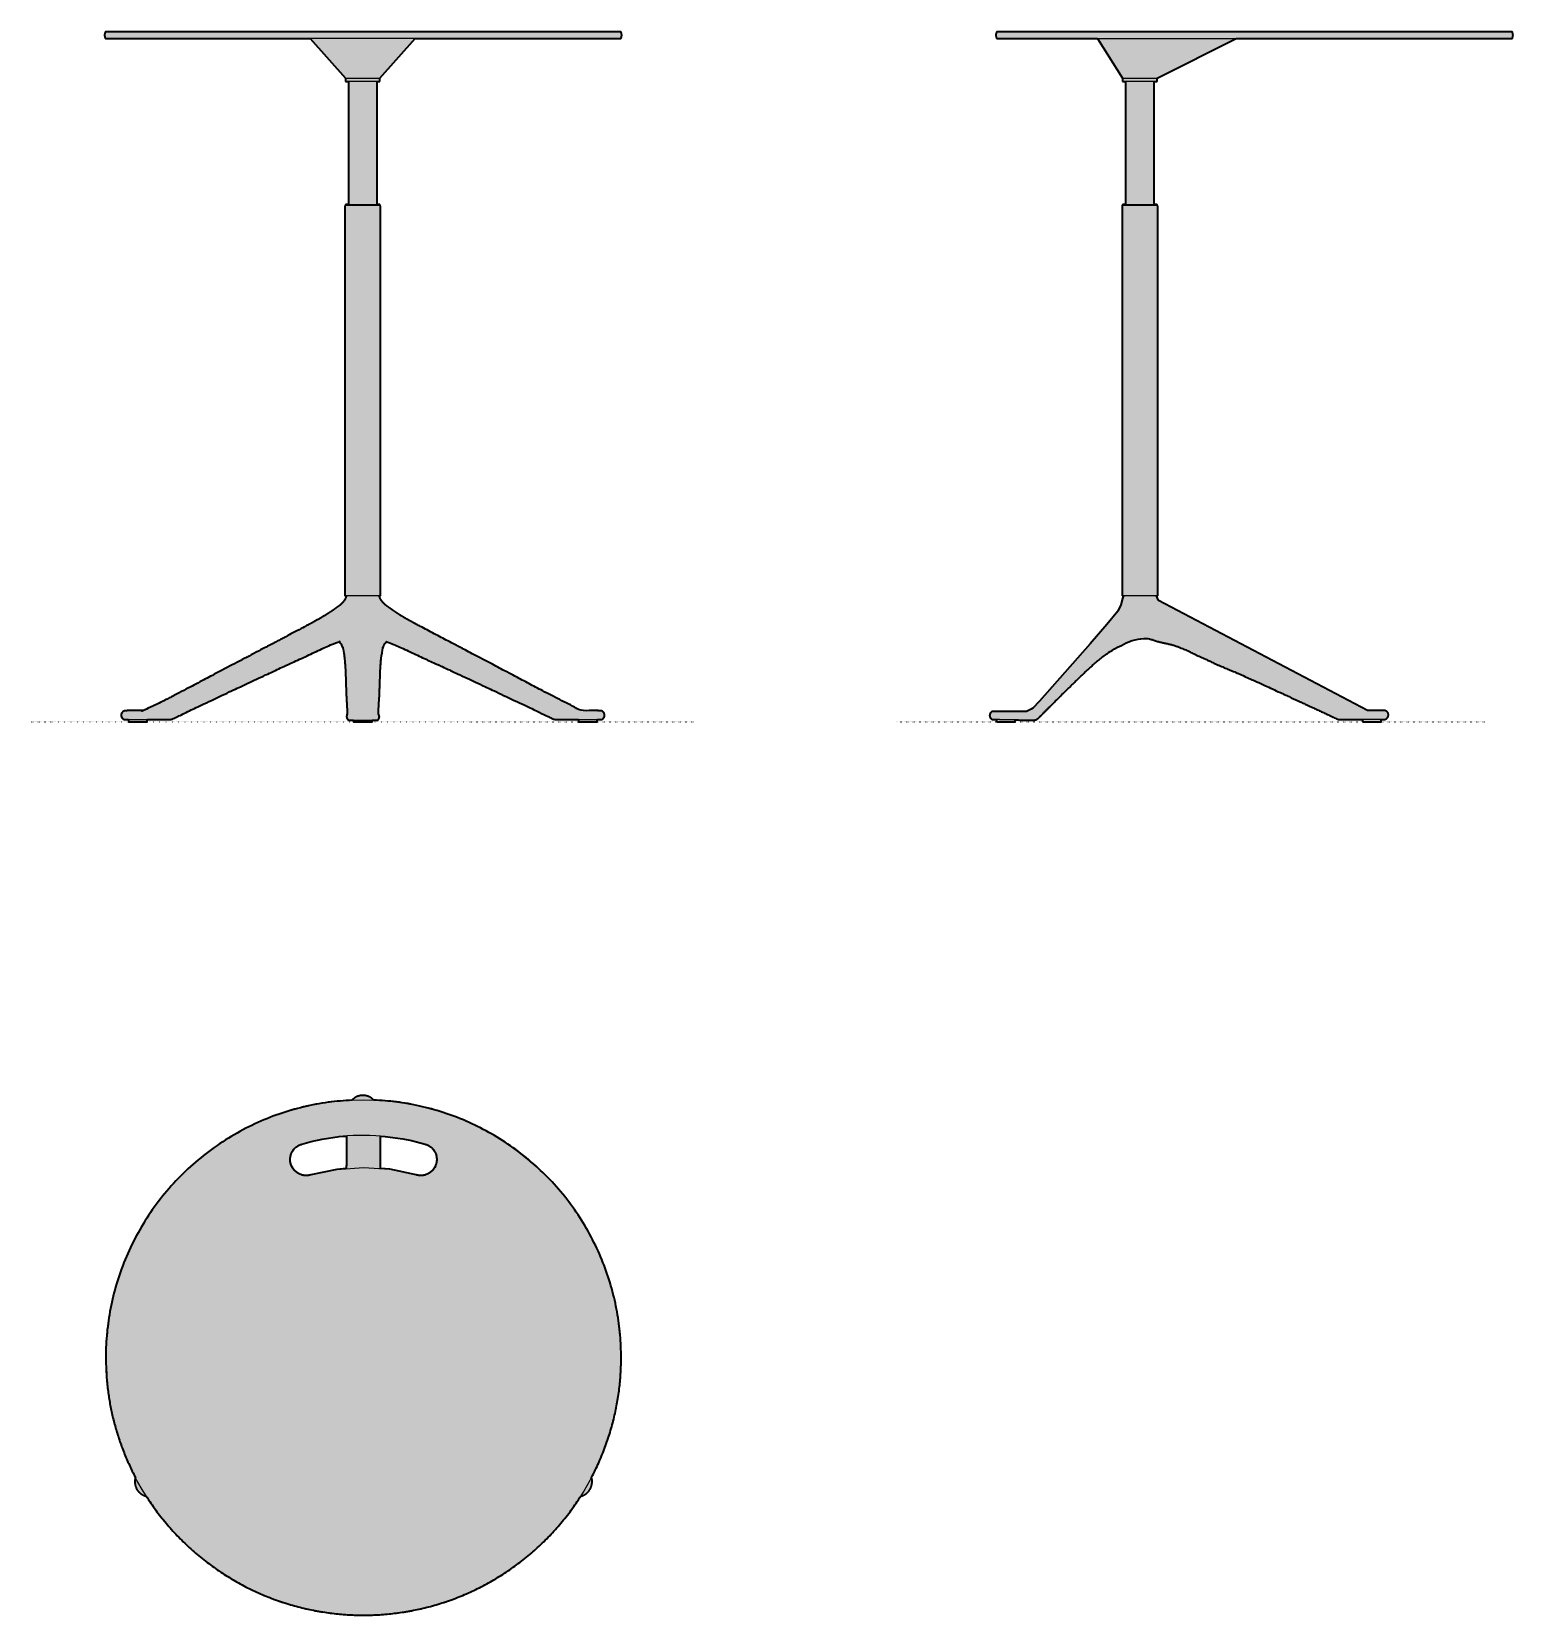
# Model space of a CAD drawing. Header units: millimetres. Extents: x 0 to 1287, y -776 to 599.
import ezdxf

# ---------------------------------------------------------------- set-up
doc = ezdxf.new("R2010")
doc.units = ezdxf.units.MM
doc.linetypes.add('Dots', pattern=[1, 0, -1])
doc.layers.add('Blocks', color=7, linetype='Continuous')
doc.layers.add('Blocks$Fill', color=7, linetype='Continuous', true_color=0xffffff)
for name, color, linetype, lineweight, true_color in [('Blocks$Inner', 7, 'Continuous', 25, 0x007f00), ('Blocks$Outline', 7, 'Continuous', 35, 0xff3f3f), ('Groud', 7, 'Dots', 25, 0x243775)]:
    doc.layers.add(name, color=color, linetype=linetype, lineweight=lineweight, true_color=true_color)

# ---------------------------------------------------------------- blocks, each defined once
blk = doc.blocks.new('Little Friend Side Table Top')
at = {"layer": 'Blocks$Fill'}
h = blk.add_hatch(color=256, dxfattribs=at)
h.paths.add_polyline_path([(421.8, -104.1), (425, -97.7), (428, -91.3), (430.8, -84.8), (433.4, -78.2), (435.7, -71.7), (437.8, -65.1), (439.7, -58.4), (441.4, -51.8), (442.9, -45.2), (444.1, -38.6), (445.2, -32.1), (446, -25.6), (446.7, -19.1), (447.1, -12.7), (447.4, -6.3), (447.5, 0), (447.4, 4.8), (447.3, 9.7), (447, 14.6), (446.6, 19.5), (446.1, 24.5), (445.5, 29.5), (444.8, 34.5), (444, 39.6), (443, 44.6), (441.9, 49.7), (440.7, 54.8), (439.3, 59.8), (437.9, 64.9), (436.3, 70), (434.5, 75), (432.7, 80.1), (430.7, 85.1), (428.6, 90.1), (426.3, 95), (423.9, 100), (421.4, 104.9), (418.8, 109.7), (416, 114.5), (413.1, 119.2), (410.1, 123.9), (406.9, 128.5), (403.6, 133.1), (400.2, 137.5), (396.7, 141.9), (393.1, 146.2), (389.4, 150.4), (385.6, 154.5), (381.6, 158.6), (377.6, 162.5), (373.4, 166.3), (369.2, 170), (364.9, 173.6), (360.5, 177.1), (356, 180.5), (351.5, 183.7), (346.8, 186.8), (342.2, 189.9), (337.4, 192.7), (332.6, 195.5), (327.8, 198.1), (322.9, 200.6), (317.9, 203), (313, 205.2), (308, 207.3), (302.9, 209.3), (297.9, 211.1), (292.8, 212.8), (287.8, 214.4), (282.7, 215.8), (277.6, 217.2), (272.5, 218.4), (267.5, 219.4), (262.4, 220.4), (257.4, 221.2), (252.4, 221.9), (247.4, 222.5), (242.4, 223), (237.5, 223.3), (232.6, 223.6), (232.4, 223.8), (232.1, 224), (231.9, 224.2), (231.7, 224.5), (231.4, 224.7), (231.1, 224.9), (230.9, 225.1), (230.6, 225.3), (230.3, 225.4), (230.1, 225.6), (229.8, 225.8), (229.5, 226), (229.2, 226.1), (228.9, 226.3), (228.6, 226.4), (228.3, 226.5), (228, 226.7), (227.7, 226.8), (227.4, 226.9), (227, 227), (226.7, 227.1), (226.4, 227.2), (226.1, 227.2), (225.8, 227.3), (225.4, 227.4), (225.1, 227.4), (224.8, 227.5), (224.5, 227.5), (224.1, 227.5), (223.8, 227.6), (223.5, 227.6), (223.2, 227.6), (222.9, 227.6), (222.5, 227.6), (222.2, 227.5), (221.9, 227.5), (221.6, 227.5), (221.2, 227.4), (220.9, 227.4), (220.6, 227.3), (220.3, 227.2), (220, 227.2), (219.6, 227.1), (219.3, 227), (219, 226.9), (218.7, 226.8), (218.4, 226.6), (218.1, 226.5), (217.8, 226.4), (217.5, 226.2), (217.2, 226.1), (216.9, 225.9), (216.6, 225.8), (216.3, 225.6), (216, 225.4), (215.8, 225.2), (215.5, 225), (215.2, 224.8), (215, 224.6), (214.7, 224.4), (214.5, 224.2), (214.2, 224), (214, 223.8), (213.8, 223.5), (208.9, 223.3), (204, 222.9), (199, 222.4), (194.1, 221.8), (189, 221), (184, 220.2), (179, 219.2), (173.9, 218.1), (168.9, 216.9), (163.8, 215.6), (158.8, 214.1), (153.7, 212.5), (148.7, 210.8), (143.7, 208.9), (138.7, 206.9), (133.7, 204.8), (128.7, 202.6), (123.8, 200.2), (119, 197.7), (114.1, 195.1), (109.4, 192.3), (104.6, 189.4), (100, 186.4), (95.4, 183.3), (90.9, 180), (86.4, 176.6), (82, 173.1), (77.7, 169.5), (73.5, 165.8), (69.4, 162), (65.4, 158.1), (61.5, 154.1), (57.7, 150), (54, 145.8), (50.4, 141.5), (46.9, 137.1), (43.5, 132.6), (40.3, 128.1), (37.2, 123.5), (34.2, 118.8), (31.3, 114.1), (28.5, 109.3), (25.9, 104.5), (23.4, 99.6), (21, 94.7), (18.8, 89.8), (16.7, 84.8), (14.7, 79.8), (12.9, 74.8), (11.1, 69.7), (9.5, 64.7), (8.1, 59.6), (6.8, 54.6), (5.5, 49.5), (4.5, 44.5), (3.5, 39.4), (2.7, 34.4), (1.9, 29.4), (1.3, 24.4), (0.8, 19.5), (0.5, 14.5), (0.2, 9.7), (0.1, 4.8), (0, 0), (0.1, -6.3), (0.4, -12.7), (0.8, -19.1), (1.5, -25.6), (2.3, -32.1), (3.4, -38.6), (4.6, -45.2), (6.1, -51.8), (7.8, -58.4), (9.7, -65.1), (11.8, -71.7), (14.1, -78.2), (16.7, -84.8), (19.5, -91.3), (22.5, -97.7), (25.7, -104.1), (25.6, -104.4), (25.5, -104.8), (25.5, -105.1), (25.4, -105.4), (25.4, -105.7), (25.3, -106), (25.3, -106.4), (25.2, -106.7), (25.2, -107), (25.2, -107.3), (25.2, -107.7), (25.2, -108), (25.2, -108.3), (25.2, -108.7), (25.3, -109), (25.3, -109.3), (25.3, -109.7), (25.4, -110), (25.4, -110.3), (25.5, -110.6), (25.6, -111), (25.7, -111.3), (25.8, -111.6), (25.9, -111.9), (26, -112.2), (26.1, -112.5), (26.2, -112.8), (26.4, -113.1), (26.5, -113.4), (26.6, -113.7), (26.8, -114), (26.9, -114.3), (27.1, -114.6), (27.3, -114.8), (27.5, -115.1), (27.7, -115.4), (27.8, -115.6), (28, -115.9), (28.3, -116.1), (28.5, -116.4), (28.7, -116.6), (28.9, -116.9), (29.2, -117.1), (29.4, -117.3), (29.6, -117.5), (29.9, -117.8), (30.2, -118), (30.4, -118.2), (30.7, -118.4), (31, -118.6), (31.2, -118.7), (31.5, -118.9), (31.8, -119.1), (32.1, -119.2), (32.4, -119.4), (32.7, -119.5), (33, -119.7), (33.3, -119.8), (33.6, -119.9), (33.9, -120), (34.2, -120.1), (34.5, -120.2), (34.8, -120.3), (35.1, -120.4), (39.1, -126.4), (43.3, -132.4), (47.7, -138.2), (52.3, -143.8), (57.1, -149.3), (62.1, -154.7), (67.2, -159.9), (72.6, -164.9), (78, -169.8), (83.6, -174.5), (89.4, -178.9), (95.3, -183.2), (101.3, -187.3), (107.4, -191.1), (113.6, -194.8), (119.9, -198.2), (126.3, -201.4), (132.7, -204.4), (139.2, -207.2), (145.7, -209.7), (152.3, -212), (158.9, -214.1), (165.5, -216), (172.1, -217.7), (178.6, -219.2), (185.2, -220.4), (191.8, -221.4), (198.3, -222.3), (204.7, -222.9), (211.1, -223.4), (217.5, -223.7), (223.7, -223.7), (230, -223.7), (236.4, -223.4), (242.8, -222.9), (249.2, -222.3), (255.7, -221.4), (262.3, -220.4), (268.8, -219.2), (275.4, -217.7), (282, -216), (288.6, -214.1), (295.2, -212), (301.8, -209.7), (308.3, -207.2), (314.8, -204.4), (321.2, -201.4), (327.6, -198.2), (333.9, -194.8), (340.1, -191.1), (346.2, -187.3), (352.2, -183.2), (358.1, -178.9), (363.8, -174.5), (369.5, -169.8), (374.9, -164.9), (380.2, -159.9), (385.4, -154.7), (390.4, -149.3), (395.2, -143.8), (399.7, -138.2), (404.2, -132.4), (408.4, -126.4), (412.4, -120.4), (412.7, -120.3), (413, -120.2), (413.3, -120.1), (413.6, -120), (413.9, -119.9), (414.2, -119.8), (414.5, -119.7), (414.8, -119.5), (415.1, -119.4), (415.4, -119.2), (415.7, -119.1), (416, -118.9), (416.3, -118.7), (416.5, -118.6), (416.8, -118.4), (417.1, -118.2), (417.3, -118), (417.6, -117.8), (417.9, -117.5), (418.1, -117.3), (418.3, -117.1), (418.6, -116.9), (418.8, -116.6), (419, -116.4), (419.2, -116.1), (419.4, -115.9), (419.6, -115.6), (419.8, -115.4), (420, -115.1), (420.2, -114.8), (420.4, -114.6), (420.5, -114.3), (420.7, -114), (420.9, -113.7), (421, -113.4), (421.1, -113.1), (421.3, -112.8), (421.4, -112.5), (421.5, -112.2), (421.6, -111.9), (421.7, -111.6), (421.8, -111.3), (421.9, -111), (422, -110.6), (422, -110.3), (422.1, -110), (422.2, -109.7), (422.2, -109.3), (422.2, -109), (422.3, -108.7), (422.3, -108.3), (422.3, -108), (422.3, -107.7), (422.3, -107.3), (422.3, -107), (422.3, -106.7), (422.2, -106.4), (422.2, -106), (422.1, -105.7), (422.1, -105.4), (422, -105.1), (422, -104.8), (421.9, -104.4)], flags=0)
h.paths.add_polyline_path([(277.3, 185.3), (277.6, 185.2), (277.9, 185.2), (278.2, 185), (278.5, 184.9), (278.8, 184.8), (279.1, 184.7), (279.4, 184.6), (279.7, 184.4), (280, 184.3), (280.3, 184.1), (280.6, 183.9), (280.9, 183.8), (281.2, 183.6), (281.4, 183.4), (281.7, 183.2), (282, 183), (282.3, 182.8), (282.5, 182.5), (282.8, 182.3), (283.1, 182.1), (283.3, 181.8), (283.6, 181.6), (283.8, 181.3), (284, 181), (284.3, 180.8), (284.5, 180.5), (284.7, 180.2), (284.9, 179.9), (285.1, 179.6), (285.3, 179.3), (285.5, 179), (285.7, 178.7), (285.8, 178.4), (286, 178), (286.1, 177.7), (286.3, 177.4), (286.4, 177.1), (286.6, 176.7), (286.7, 176.4), (286.8, 176), (286.9, 175.7), (287, 175.4), (287.1, 175), (287.1, 174.7), (287.2, 174.3), (287.2, 174), (287.3, 173.6), (287.3, 173.3), (287.4, 172.9), (287.4, 172.6), (287.4, 172.3), (287.4, 171.9), (287.4, 171.6), (287.4, 171.3), (287.4, 170.9), (287.3, 170.6), (287.3, 170.3), (287.2, 169.9), (287.2, 169.6), (287.1, 169.3), (287.1, 169), (287, 168.7), (286.9, 168.4), (286.8, 168.1), (286.8, 167.8), (286.7, 167.5), (286.6, 167.2), (286.4, 166.9), (286.3, 166.6), (286.2, 166.3), (286.1, 166), (285.9, 165.7), (285.8, 165.4), (285.6, 165.1), (285.4, 164.9), (285.3, 164.6), (285.1, 164.3), (284.9, 164), (284.7, 163.7), (284.5, 163.4), (284.3, 163.2), (284, 162.9), (283.8, 162.6), (283.6, 162.4), (283.3, 162.1), (283.1, 161.9), (282.8, 161.6), (282.6, 161.4), (282.3, 161.2), (282, 161), (281.7, 160.7), (281.4, 160.5), (281.1, 160.3), (280.8, 160.1), (280.5, 159.9), (280.2, 159.8), (279.9, 159.6), (279.6, 159.4), (279.2, 159.3), (278.9, 159.1), (278.6, 159), (278.2, 158.9), (277.9, 158.8), (277.6, 158.7), (277.2, 158.6), (276.9, 158.5), (276.5, 158.4), (276.2, 158.3), (275.8, 158.2), (275.5, 158.2), (275.1, 158.1), (274.8, 158.1), (274.5, 158.1), (274.1, 158.1), (273.8, 158), (273.4, 158), (273.1, 158), (272.8, 158.1), (272.4, 158.1), (272.1, 158.1), (271.8, 158.1), (271.5, 158.2), (271.1, 158.2), (270.8, 158.3), (270.5, 158.4), (270.2, 158.4), (269.9, 158.5), (269.6, 158.6), (246.5, 163.5), (238.5, 164), (238.5, 178.6), (238.4, 192.3), (242.6, 192), (258, 189.9), (265.3, 188.4), (269.7, 187.4)], flags=0)
h.paths.add_polyline_path([(209, 192.3), (208.8, 164), (200.6, 163.4), (177.9, 158.6), (177.6, 158.5), (177.3, 158.4), (177, 158.4), (176.7, 158.3), (176.4, 158.2), (176, 158.2), (175.7, 158.1), (175.4, 158.1), (175.1, 158.1), (174.7, 158.1), (174.4, 158), (174.1, 158), (173.7, 158), (173.4, 158.1), (173, 158.1), (172.7, 158.1), (172.4, 158.1), (172, 158.2), (171.7, 158.2), (171.3, 158.3), (171, 158.4), (170.6, 158.5), (170.3, 158.6), (169.9, 158.7), (169.6, 158.8), (169.3, 158.9), (168.9, 159), (168.6, 159.1), (168.3, 159.3), (167.9, 159.4), (167.6, 159.6), (167.3, 159.8), (167, 159.9), (166.7, 160.1), (166.4, 160.3), (166.1, 160.5), (165.8, 160.7), (165.5, 161), (165.2, 161.2), (164.9, 161.4), (164.7, 161.6), (164.4, 161.9), (164.2, 162.1), (163.9, 162.4), (163.7, 162.6), (163.4, 162.9), (163.2, 163.2), (163, 163.4), (162.8, 163.7), (162.6, 164), (162.4, 164.3), (162.2, 164.6), (162.1, 164.9), (161.9, 165.1), (161.7, 165.4), (161.6, 165.7), (161.4, 166), (161.3, 166.3), (161.2, 166.6), (161.1, 166.9), (160.9, 167.2), (160.8, 167.5), (160.7, 167.8), (160.6, 168.1), (160.6, 168.4), (160.5, 168.7), (160.4, 169), (160.4, 169.3), (160.3, 169.6), (160.2, 169.9), (160.2, 170.3), (160.2, 170.6), (160.1, 170.9), (160.1, 171.3), (160.1, 171.6), (160.1, 171.9), (160.1, 172.3), (160.1, 172.6), (160.1, 172.9), (160.2, 173.3), (160.2, 173.6), (160.2, 174), (160.3, 174.3), (160.4, 174.7), (160.4, 175), (160.5, 175.4), (160.6, 175.7), (160.7, 176), (160.8, 176.4), (160.9, 176.7), (161.1, 177.1), (161.2, 177.4), (161.3, 177.7), (161.5, 178), (161.7, 178.4), (161.8, 178.7), (162, 179), (162.2, 179.3), (162.4, 179.6), (162.6, 179.9), (162.8, 180.2), (163, 180.5), (163.2, 180.8), (163.5, 181), (163.7, 181.3), (163.9, 181.6), (164.2, 181.8), (164.4, 182.1), (164.7, 182.3), (165, 182.5), (165.2, 182.8), (165.5, 183), (165.8, 183.2), (166.1, 183.4), (166.3, 183.6), (166.6, 183.8), (166.9, 183.9), (167.2, 184.1), (167.5, 184.3), (167.8, 184.4), (168.1, 184.6), (168.4, 184.7), (168.7, 184.8), (169, 184.9), (169.3, 185), (169.6, 185.2), (169.9, 185.2), (170.2, 185.3), (178.4, 187.5), (187.8, 189.5), (202.7, 191.8)], flags=0)
at = {"layer": 'Blocks$Inner'}
for points in [[(277.3, 185.3), (269.7, 187.4), (265.3, 188.4), (258, 189.9), (242.6, 192), (234.5, 192.6), (229.4, 192.8), (222.3, 192.8), (214.9, 192.7), (209.7, 192.4), (202.7, 191.8), (187.8, 189.5), (178.4, 187.5), (170.2, 185.3)], [(209, 192.3), (208.9, 191.7), (208.9, 190.5), (208.9, 189.5), (208.9, 188.4), (208.9, 187.6), (208.9, 186.8), (208.9, 185.9), (208.9, 184.9), (208.9, 184), (208.9, 183.1), (208.9, 182.2), (208.9, 181.2), (208.9, 180.2), (208.9, 178.6), (208.9, 176.1), (208.9, 175.8), (208.9, 175.5), (208.9, 175.2), (208.9, 174.9), (208.9, 174.5), (208.9, 174.2), (208.9, 173.8), (208.9, 173.4), (208.9, 173), (208.9, 172.1), (208.9, 171.4), (208.9, 170.6), (208.9, 169.8), (208.9, 169), (208.9, 168), (208.9, 167.1), (208.8, 166.1), (208.8, 165.1), (208.8, 164)], [(238.4, 192.3), (238.4, 191.7), (238.4, 190.5), (238.4, 189.5), (238.4, 188.4), (238.4, 187.6), (238.4, 186.8), (238.4, 185.9), (238.4, 184.9), (238.4, 184), (238.4, 183.1), (238.4, 182.2), (238.4, 181.2), (238.5, 178.6), (238.5, 176.1), (238.5, 175.8), (238.5, 175.5), (238.5, 175.2), (238.5, 174.9), (238.5, 174.5), (238.5, 174.2), (238.5, 173.8), (238.5, 173.4), (238.5, 173), (238.5, 172.1), (238.5, 171.4), (238.5, 170.6), (238.5, 169.8), (238.5, 169), (238.5, 168), (238.5, 167.1), (238.5, 166.1), (238.5, 165.1), (238.5, 164)], [(177.9, 158.6), (200.6, 163.4), (223.7, 165.1), (246.5, 163.5), (269.6, 158.6)]]:
    blk.add_lwpolyline(points, dxfattribs=at)
blk.add_circle((223.7, 0), 223.7, dxfattribs=at)
for centre, radius, start, end in [((223.2, 214.6), 13, 43.815, 136.4702), ((174, 172), 13.9, 106.1276, 286.1276), ((273.5, 172), 13.9, 253.8725, 73.8723), ((38.2, -107.8), 13, 163.815, 256.4702), ((409.3, -107.8), 13, 283.5298, 16.185)]:
    blk.add_arc(centre, radius, start, end, dxfattribs=at)
at = {"layer": 'Blocks$Outline'}
for points in [[(170.2, 185.3), (178.4, 187.5), (187.8, 189.5), (202.7, 191.8), (209, 192.3)], [(209, 192.3), (208.9, 191.7), (208.9, 190.5), (208.9, 189.5), (208.9, 188.4), (208.9, 187.6), (208.9, 186.8), (208.9, 185.9), (208.9, 184.9), (208.9, 184), (208.9, 183.1), (208.9, 182.2), (208.9, 181.2), (208.9, 180.2), (208.9, 178.6), (208.9, 176.1), (208.9, 175.8), (208.9, 175.5), (208.9, 175.2), (208.9, 174.9), (208.9, 174.5), (208.9, 174.2), (208.9, 173.8), (208.9, 173.4), (208.9, 173), (208.9, 172.1), (208.9, 171.4), (208.9, 170.6), (208.9, 169.8), (208.9, 169), (208.9, 168), (208.9, 167.1), (208.8, 166.1), (208.8, 165.1), (208.8, 164)], [(238.5, 178.6), (238.4, 181.2), (238.4, 182.2), (238.4, 183.1), (238.4, 184), (238.4, 184.9), (238.4, 185.9), (238.4, 186.8), (238.4, 187.6), (238.4, 188.4), (238.4, 189.5), (238.4, 190.5), (238.4, 191.7), (238.4, 192.3)], [(238.4, 192.3), (242.6, 192), (258, 189.9), (265.3, 188.4), (269.7, 187.4), (277.3, 185.3)], [(238.5, 164), (238.5, 165.1), (238.5, 166.1), (238.5, 167.1), (238.5, 168), (238.5, 169), (238.5, 169.8), (238.5, 170.6), (238.5, 171.4), (238.5, 172.1), (238.5, 173), (238.5, 173.4), (238.5, 173.8), (238.5, 174.2), (238.5, 174.5), (238.5, 174.9), (238.5, 175.2), (238.5, 175.5), (238.5, 175.8), (238.5, 176.1), (238.5, 178.6)], [(208.8, 164), (200.6, 163.4), (177.9, 158.6)], [(269.6, 158.6), (246.5, 163.5), (238.5, 164)]]:
    blk.add_lwpolyline(points, dxfattribs=at)
for points, weights, knots in [([(213.8, 223.5), (0, 214), (0, 0), (0, -55.2), (25.7, -104.1)], [0.98230350225, 0.716239817656, 1, 0.907226325878, 0.873224614077], [362.421211, 362.421211, 362.421211, 702.923757, 702.923757, 814.249004, 814.249004, 814.249004]), ([(232.6, 223.6), (228.7, 227.6), (223.2, 227.6), (217.6, 227.6), (213.8, 223.5)], [1, 0.919384119809, 1, 0.919384119809, 1], [0, 0, 0, 10.504311, 10.504311, 21.008621, 21.008621, 21.008621]), ([(177.9, 158.6), (164.5, 154.7), (160.6, 168.1), (156.8, 181.5), (170.2, 185.3)], [1, 0.707106938211, 1, 0.707106938211, 1], [-43.739718, -43.739718, -43.739718, -21.869859, -21.869859, 0, 0, 0]), ([(277.3, 185.3), (290.7, 181.5), (286.8, 168.1), (283, 154.7), (269.6, 158.6)], [1, 0.707107130206, 1, 0.707107130206, 1], [-43.739701, -43.739701, -43.739701, -21.86985, -21.86985, 0, 0, 0]), ([(25.7, -104.1), (24.2, -109.5), (26.9, -114.3), (29.7, -119.1), (35.1, -120.4)], [1, 0.919384119809, 1, 0.919384119809, 1], [0, 0, 0, 10.504311, 10.504311, 21.008621, 21.008621, 21.008621]), ([(412.4, -120.4), (417.8, -119.1), (420.5, -114.3), (423.3, -109.5), (421.8, -104.1)], [1, 0.919384119809, 1, 0.919384119809, 1], [0, 0, 0, 10.504311, 10.504311, 21.008621, 21.008621, 21.008621]), ([(35.1, -120.4), (101.1, -223.7), (223.7, -223.7), (346.4, -223.7), (412.4, -120.4)], [0.863709462696, 0.814987572511, 1, 0.814987572531, 0.863709462686], [832.377029, 832.377029, 832.377029, 1054.385636, 1054.385636, 1276.394242, 1276.394242, 1276.394242])]:
    blk.add_rational_spline(points, weights, degree=2, knots=knots, dxfattribs=at)
for points, weights in [([(447.5, 0), (447.5, 215.1), (232.6, 223.6)], [1, 0.715226216646, 0.984211294725]), ([(421.8, -104.1), (447.5, -55.2), (447.5, 0)], [0.873224614077, 0.907226325878, 1])]:
    blk.add_rational_spline(points, weights, degree=2, dxfattribs=at)
blk = doc.blocks.new('Little Friend Side Table Side')
at = {"layer": 'Blocks$Fill'}
blk.add_hatch(color=256, dxfattribs=at).paths.add_polyline_path([(534.6, 599.3), (87.1, 599.3), (87, 599.1), (87, 599), (86.9, 598.8), (86.8, 598.6), (86.7, 598.5), (86.7, 598.3), (86.6, 598.1), (86.5, 597.9), (86.5, 597.7), (86.4, 597.5), (86.4, 597.3), (86.4, 597.1), (86.4, 596.9), (86.3, 596.7), (86.3, 596.5), (86.3, 596.3), (86.3, 596.1), (86.3, 595.9), (86.4, 595.7), (86.4, 595.5), (86.4, 595.3), (86.4, 595.1), (86.5, 594.9), (86.5, 594.8), (86.6, 594.6), (86.7, 594.4), (86.7, 594.2), (86.8, 594), (86.9, 593.8), (87, 593.7), (87, 593.5), (87.1, 593.3), (174.5, 593.3), (196.4, 558.9), (196.4, 556), (198.9, 556), (198.9, 449.3), (196.6, 449.3), (196.1, 448.8), (196.1, 448.4), (196.4, 448.4), (195.9, 447.9), (195.9, 109.4), (197.2, 109.4), (196.4, 107.3), (194.9, 101.6), (192.2, 96.3), (182.8, 84.7), (168.1, 67.8), (124.1, 18.1), (118.3, 11.9), (116.9, 11), (113, 9.2), (83.3, 9.2), (83.1, 9.1), (83.1, 9.1), (83, 9.1), (83, 9.1), (82.9, 9), (82.8, 9), (82.8, 9), (82.7, 8.9), (82.7, 8.9), (82.6, 8.8), (82.6, 8.8), (82.5, 8.8), (82.4, 8.7), (82.4, 8.7), (82.3, 8.6), (82.3, 8.6), (82.2, 8.5), (82.2, 8.5), (82.1, 8.4), (82.1, 8.4), (82, 8.3), (82, 8.3), (81.9, 8.2), (81.9, 8.2), (81.8, 8.1), (81.8, 8.1), (81.7, 8), (81.7, 8), (81.7, 7.9), (81.6, 7.8), (81.6, 7.8), (81.5, 7.7), (81.5, 7.7), (81.5, 7.6), (81.4, 7.5), (81.4, 7.5), (81.4, 7.4), (81.3, 7.4), (81.3, 7.3), (81.3, 7.2), (81.2, 7.2), (81.2, 7.1), (81.2, 7), (81.2, 7), (81.1, 6.9), (81.1, 6.8), (81.1, 6.8), (81.1, 6.7), (81.1, 6.6), (81, 6.6), (81, 6.5), (81, 6.4), (81, 6.3), (81, 6.3), (81, 6.2), (81, 6.1), (81, 6.1), (80.9, 6), (80.9, 5.9), (80.9, 5.9), (80.9, 5.8), (80.9, 5.7), (80.9, 5.5), (80.9, 5.5), (80.9, 5.4), (80.9, 5.3), (81, 5.3), (81, 5.2), (81, 5.1), (81, 5.1), (81, 5), (81, 4.9), (81, 4.9), (81, 4.8), (81.1, 4.7), (81.1, 4.7), (81.1, 4.6), (81.1, 4.5), (81.1, 4.5), (81.2, 4.4), (81.2, 4.3), (81.2, 4.3), (81.2, 4.2), (81.3, 4.1), (81.3, 4.1), (81.3, 4), (81.4, 3.9), (81.4, 3.9), (81.4, 3.8), (81.5, 3.7), (81.5, 3.7), (81.5, 3.6), (81.6, 3.6), (81.6, 3.5), (81.7, 3.4), (81.7, 3.4), (81.7, 3.3), (81.8, 3.3), (81.8, 3.2), (81.9, 3.2), (81.9, 3.1), (82, 3.1), (82, 3), (82.1, 3), (82.1, 2.9), (82.2, 2.9), (82.2, 2.8), (82.3, 2.8), (82.3, 2.7), (82.4, 2.7), (82.4, 2.6), (82.5, 2.6), (82.6, 2.5), (82.6, 2.5), (82.7, 2.5), (82.7, 2.4), (82.8, 2.4), (82.8, 2.4), (82.9, 2.3), (83, 2.3), (83, 2.3), (83.1, 2.2), (83.1, 2.2), (83.3, 2.2), (84.1, 2.2), (86.8, 2.1), (86.8, 0), (103, 0), (103, 1.8), (117.3, 1.6), (117.9, 1.6), (118.2, 1.6), (118.5, 1.6), (118.8, 1.6), (119.1, 1.6), (119.4, 1.7), (119.7, 1.7), (120, 1.8), (120.3, 1.8), (120.5, 1.9), (120.6, 1.9), (120.8, 1.9), (120.9, 2), (121.1, 2), (121.2, 2.1), (121.3, 2.1), (121.5, 2.2), (121.6, 2.2), (121.7, 2.3), (121.9, 2.4), (122, 2.5), (122.1, 2.5), (122.3, 2.6), (122.4, 2.7), (122.5, 2.8), (122.6, 2.9), (122.7, 3), (123, 3.1), (123.2, 3.3), (123.4, 3.5), (124.3, 4.4), (161.2, 40.8), (167.8, 46.9), (171.2, 49.9), (174.7, 52.9), (178.4, 55.9), (182.1, 58.8), (183.1, 59.5), (184.2, 60.3), (185.5, 61.2), (187.2, 62.2), (189.3, 63.4), (191.9, 64.8), (199.4, 68.6), (204.8, 70.6), (206.1, 71), (207.3, 71.3), (208.6, 71.5), (209.8, 71.8), (211, 72), (212.3, 72.1), (213.5, 72.3), (214.7, 72.4), (215.9, 72.4), (217.2, 72.4), (218.4, 72.4), (219.6, 72.3), (221.2, 71.7), (222.6, 71.2), (224.2, 70.7), (225.8, 70.2), (227.4, 69.8), (229, 69.4), (237.9, 67.3), (239.4, 67), (240.9, 66.5), (242.3, 66.1), (243.6, 65.6), (244.9, 65.2), (247.3, 64.2), (249.4, 63.3), (253.2, 61.6), (277.6, 50.2), (316.8, 33.2), (383.3, 2.3), (383.4, 2.3), (383.4, 2.2), (383.4, 2.2), (383.4, 2.2), (383.5, 2.2), (383.5, 2.2), (383.5, 2.2), (383.5, 2.2), (383.5, 2.2), (383.6, 2.2), (383.6, 2.2), (383.6, 2.2), (383.6, 2.2), (383.7, 2.2), (383.7, 2.2), (383.7, 2.2), (404.7, 2.2), (404.7, 0), (420.9, 0), (420.9, 2.2), (424.1, 2.2), (424.2, 2.2), (424.3, 2.3), (424.4, 2.3), (424.4, 2.3), (424.5, 2.3), (424.6, 2.4), (424.7, 2.4), (424.7, 2.4), (424.8, 2.4), (424.9, 2.5), (425, 2.5), (425, 2.6), (425.1, 2.6), (425.2, 2.6), (425.2, 2.7), (425.3, 2.7), (425.4, 2.8), (425.5, 2.8), (425.5, 2.9), (425.6, 2.9), (425.7, 3), (425.7, 3), (425.8, 3.1), (425.8, 3.1), (425.9, 3.2), (426, 3.2), (426, 3.3), (426.1, 3.4), (426.1, 3.4), (426.2, 3.5), (426.3, 3.6), (426.3, 3.6), (426.4, 3.7), (426.4, 3.8), (426.5, 3.8), (426.5, 3.9), (426.6, 4), (426.6, 4), (426.6, 4.1), (426.7, 4.2), (426.7, 4.3), (426.8, 4.3), (426.8, 4.4), (426.8, 4.5), (426.9, 4.6), (426.9, 4.7), (426.9, 4.7), (426.9, 4.8), (427, 4.9), (427, 5), (427, 5), (427, 5.1), (427.1, 5.2), (427.1, 5.3), (427.1, 5.4), (427.1, 5.4), (427.1, 5.5), (427.1, 5.6), (427.1, 5.7), (427.1, 5.8), (427.1, 5.8), (427.1, 5.9), (427.2, 6), (427.2, 6.1), (427.2, 6.1), (427.1, 6.2), (427.1, 6.3), (427.1, 6.4), (427.1, 6.5), (427.1, 6.5), (427.1, 6.6), (427.1, 6.7), (427.1, 6.8), (427.1, 6.8), (427.1, 6.9), (427, 7), (427, 7.1), (427, 7.2), (427, 7.2), (427, 7.3), (426.9, 7.4), (426.9, 7.5), (426.9, 7.6), (426.8, 7.6), (426.8, 7.7), (426.8, 7.8), (426.7, 7.9), (426.7, 7.9), (426.6, 8), (426.6, 8.1), (426.6, 8.2), (426.5, 8.2), (426.5, 8.3), (426.4, 8.4), (426.4, 8.4), (426.3, 8.5), (426.3, 8.6), (426.2, 8.6), (426.2, 8.7), (426.1, 8.8), (426, 8.8), (426, 8.9), (425.9, 9), (425.9, 9), (425.8, 9.1), (425.7, 9.1), (425.7, 9.2), (425.6, 9.2), (425.5, 9.3), (425.5, 9.3), (425.4, 9.4), (425.3, 9.4), (425.3, 9.5), (425.2, 9.5), (425.1, 9.5), (425, 9.6), (425, 9.6), (424.9, 9.7), (424.8, 9.7), (424.8, 9.7), (424.7, 9.8), (424.6, 9.8), (424.5, 9.8), (424.5, 9.8), (424.4, 9.9), (424.3, 9.9), (424.2, 9.9), (424.2, 9.9), (408.9, 9.9), (227.6, 105.5), (225.9, 109.4), (226.8, 109.4), (226.8, 447.9), (226.3, 448.4), (226.6, 448.4), (226.6, 448.8), (226.1, 449.3), (223.8, 449.3), (223.8, 556), (226.3, 556), (226.3, 558.9), (294.9, 593.3), (534.6, 593.3), (534.7, 593.5), (534.8, 593.7), (534.9, 593.8), (535, 594), (535, 594.2), (535.1, 594.4), (535.2, 594.6), (535.2, 594.8), (535.3, 594.9), (535.3, 595.1), (535.3, 595.3), (535.4, 595.5), (535.4, 595.7), (535.4, 595.9), (535.4, 596.1), (535.4, 596.3), (535.4, 596.5), (535.4, 596.7), (535.4, 596.9), (535.4, 597.1), (535.3, 597.3), (535.3, 597.5), (535.3, 597.7), (535.2, 597.9), (535.2, 598.1), (535.1, 598.3), (535, 598.5), (535, 598.6), (534.9, 598.8), (534.8, 599), (534.7, 599.1)], flags=0)
at = {"layer": 'Blocks$Inner'}
for p, q in [((534.6, 599.3), (87.1, 599.3)), ((87.1, 593.3), (534.6, 593.3)), ((198.9, 449.3), (198.9, 556)), ((223.8, 556), (223.8, 449.3)), ((197.2, 109.4), (196.4, 107.2)), ((424.1, 2.2), (383.7, 2.2))]:
    blk.add_line(p, q, dxfattribs=at)
for points in [[(226.3, 558.9), (226.3, 556), (196.4, 556), (196.4, 558.9), (174.5, 593.3)], [(196.4, 558.9), (226.3, 558.9), (294.9, 593.3)], [(226.3, 448.4), (226.8, 447.9), (226.8, 109.4), (195.9, 109.4), (195.9, 447.9), (196.4, 448.4)], [(83.3, 9.2), (113, 9.2), (116.9, 11), (118.3, 11.9), (124.1, 18.1), (168.1, 67.8), (182.8, 84.7), (192.2, 96.3), (194.9, 101.6), (196.4, 107.3)], [(225.9, 109.4), (227.6, 105.5), (408.9, 9.9), (424.2, 9.9)], [(204.8, 70.6), (199.4, 68.6)], [(84.1, 2.2), (83.3, 2.2)], [(103, 1.8), (103, 0), (86.8, 0), (86.8, 2.1)], [(420.9, 2.2), (420.9, 0), (404.7, 0), (404.7, 2.2)]]:
    blk.add_lwpolyline(points, dxfattribs=at)
blk.add_lwpolyline([(226.6, 448.8), (226.6, 448.4), (196.1, 448.4), (196.1, 448.8), (196.6, 449.3), (226.1, 449.3)], close=True, dxfattribs=at)
for centre, start, end in [((92.3, 596.3), 150, 210), ((529.5, 596.3), 330, 30)]:
    blk.add_arc(centre, 5.97, start, end, dxfattribs=at)
at = {"layer": 'Blocks$Inner', "extrusion": (0, 0, -1)}
for centre, radius, start, end in [((-84.8, 5.7), 3.83, 293.0575, 66.9425), ((-383.7, 3.5), 1.32, 267.8062, 284.4069), ((-423.2, 6.1), 3.98, 104.4058, 255.8081)]:
    blk.add_arc(centre, radius, start, end, dxfattribs=at)
at = {"layer": 'Blocks$Inner'}
for points, knots in [([(219.6, 72.3), (218, 72.4), (213.2, 72.5), (208, 71.5), (204.7, 70.6)], [276.2904618, 276.2904618, 276.2904618, 276.2904618, 276.5430699, 277.0373023, 277.0373023, 277.0373023, 277.0373023]), ([(383.3, 2.3), (381.7, 3), (380.4, 3.6), (379.3, 4.1), (377.2, 5.1), (375.2, 6.1), (371.8, 7.7), (368.3, 9.3), (365.4, 10.7), (363, 11.8), (360.6, 12.9), (357.9, 14.1), (354.1, 15.9), (349.5, 18), (344.1, 20.5), (338.9, 22.9), (333.9, 25.2), (328, 28), (322.7, 30.5), (319.2, 32.1), (316, 33.5), (312.4, 35.1), (308.5, 36.9), (305.1, 38.4), (301.5, 40), (297.8, 41.7), (294.7, 43), (292.7, 43.8), (290.7, 44.6), (287.9, 45.8), (285.1, 47), (282.2, 48.2), (280, 49.2), (277.7, 50.2), (274.8, 51.5), (271.5, 53.1), (267.4, 55), (264.7, 56.2), (261.8, 57.5), (259.5, 58.6), (257.4, 59.6), (255.1, 60.7), (253.1, 61.7), (251.3, 62.5), (249.4, 63.3), (247.3, 64.2), (245, 65.2), (242.3, 66.1), (239.4, 67), (236.5, 67.7), (233.6, 68.3), (230.6, 69), (227.4, 69.7), (224.2, 70.7), (221.5, 71.6), (220.1, 72.1), (219.6, 72.3)], [275.7479408, 275.7479408, 275.7479408, 275.7479408, 275.7546821, 275.7546821, 275.7546821, 275.768571, 275.7824599, 275.7963488, 275.8102377, 275.8171821, 275.8241266, 275.8380155, 275.8449599, 275.8519044, 275.8657932, 275.8727377, 275.8796821, 275.893571, 275.9074599, 275.9144044, 275.9213488, 275.9352377, 275.9491266, 275.956071, 275.9630155, 275.9769044, 275.9838488, 275.9907932, 275.9977377, 276.0046821, 276.018571, 276.0255155, 276.0324599, 276.0394044, 276.0463488, 276.0532932, 276.0602377, 276.0741266, 276.081071, 276.0880155, 276.0949599, 276.1019044, 276.1157932, 276.1296821, 276.143571, 276.1574599, 276.1713488, 276.1852377, 276.1991266, 276.2130155, 276.2269044, 276.2407932, 276.2546821, 276.268571, 276.2824599, 276.2904618, 276.2904618, 276.2904618, 276.2904618]), ([(199.4, 68.6), (187.3, 62.6), (182.1, 58.9), (174.6, 53), (168.9, 47.9), (164.5, 43.9), (161.2, 40.8), (157.9, 37.6), (153.7, 33.5), (148.3, 28.3), (141, 21), (135.4, 15.5), (132, 12), (130.2, 10.3), (128.5, 8.6), (127.1, 7.1), (126, 6), (125.1, 5.2), (124.4, 4.5), (123.9, 3.9), (123.4, 3.5), (123, 3.1), (122.5, 2.8), (122, 2.4), (121.3, 2.1), (120.3, 1.8), (119.1, 1.6), (118, 1.6), (116.7, 1.6), (115.5, 1.6), (113.9, 1.6), (111.9, 1.7), (108.6, 1.7), (105.4, 1.7), (102.3, 1.8), (100, 1.8), (97.7, 1.9), (95, 1.9), (92.7, 2), (90.7, 2), (89.3, 2), (88.3, 2.1), (87.4, 2.1), (86.6, 2.1), (85.8, 2.1), (84.9, 2.1), (84.4, 2.1), (84.1, 2.2)], [1, 1, 1, 1, 1.071429, 1.142857, 1.214286, 1.25, 1.285714, 1.321429, 1.357143, 1.428571, 1.5, 1.571429, 1.589286, 1.607143, 1.625, 1.642857, 1.651786, 1.660714, 1.669643, 1.674107, 1.678571, 1.683036, 1.6875, 1.691964, 1.696429, 1.705357, 1.714286, 1.723214, 1.732143, 1.741071, 1.75, 1.767857, 1.785714, 1.821429, 1.839286, 1.857143, 1.875, 1.892857, 1.910714, 1.928571, 1.9375, 1.946429, 1.955357, 1.964286, 1.973214, 1.982143, 2, 2, 2, 2]), ([(83.3, 2.2), (83.3, 2.2), (83.4, 2.2), (83.8, 2.2), (84.1, 2.2)], [0, 0, 0, 0, 0.5, 0.9978995, 0.9978995, 0.9978995, 0.9978995])]:
    blk.add_open_spline(points, degree=3, knots=knots, dxfattribs=at)
at = {"layer": 'Blocks$Outline'}
for points in [[(534.6, 599.3), (87.1, 599.3)], [(87.1, 593.3), (174.5, 593.3)], [(174.5, 593.3), (196.4, 558.9)], [(226.3, 558.9), (294.9, 593.3)], [(294.9, 593.3), (534.6, 593.3)], [(196.4, 558.9), (196.4, 556)], [(196.4, 556), (198.9, 556)], [(198.9, 556), (198.9, 449.3)], [(223.8, 449.3), (223.8, 556)], [(223.8, 556), (226.3, 556)], [(226.3, 556), (226.3, 558.9)], [(196.4, 448.4), (195.9, 447.9)], [(195.9, 447.9), (195.9, 109.4)], [(196.6, 449.3), (196.1, 448.8)], [(196.1, 448.8), (196.1, 448.4)], [(196.1, 448.4), (196.4, 448.4)], [(198.9, 449.3), (196.6, 449.3)], [(226.1, 449.3), (223.8, 449.3)], [(226.6, 448.8), (226.1, 449.3)], [(226.8, 447.9), (226.3, 448.4)], [(226.3, 448.4), (226.6, 448.4)], [(226.6, 448.4), (226.6, 448.8)], [(226.8, 109.4), (226.8, 447.9)], [(196.4, 107.3), (194.9, 101.6), (192.2, 96.3), (182.8, 84.7), (168.1, 67.8), (124.1, 18.1), (118.3, 11.9), (116.9, 11), (113, 9.2)], [(195.9, 109.4), (197.2, 109.4)], [(197.2, 109.4), (196.4, 107.3)], [(227.6, 105.5), (225.9, 109.4)], [(225.9, 109.4), (226.8, 109.4)], [(408.9, 9.9), (227.6, 105.5)], [(199.4, 68.6), (204.8, 70.6)], [(113, 9.2), (83.3, 9.2)], [(83.3, 2.2), (84.1, 2.2)], [(86.8, 2.1), (86.8, 0)], [(86.8, 0), (103, 0)], [(103, 0), (103, 1.8)], [(383.7, 2.2), (404.7, 2.2)], [(404.7, 2.2), (404.7, 0)], [(404.7, 0), (420.9, 0)], [(424.2, 9.9), (408.9, 9.9)], [(420.9, 0), (420.9, 2.2)], [(420.9, 2.2), (424.1, 2.2)]]:
    blk.add_lwpolyline(points, dxfattribs=at)
for points, weights in [([(87.1, 599.3), (85.4, 596.3), (87.1, 593.3)], [1, 0.866025403784, 1]), ([(534.6, 593.3), (536.3, 596.3), (534.6, 599.3)], [1, 0.866025403784, 1]), ([(383.3, 2.3), (383.5, 2.2), (383.7, 2.2)], [1, 0.989524905833, 1])]:
    blk.add_rational_spline(points, weights, degree=2, dxfattribs=at)
for points, knots in [([(204.8, 70.6), (208.1, 71.6), (213.2, 72.5), (218, 72.4), (219.6, 72.3)], [0.013585, 0.013585, 0.013585, 0.013585, 0.5, 0.7526081, 0.7526081, 0.7526081, 0.7526081]), ([(219.6, 72.3), (220.1, 72.1), (221.5, 71.6), (224.2, 70.7), (227.4, 69.7), (230.6, 69), (233.6, 68.3), (236.5, 67.7), (239.4, 67), (242.3, 66.1), (245, 65.2), (247.3, 64.2), (249.4, 63.3), (251.3, 62.5), (253.1, 61.7), (255.1, 60.7), (257.4, 59.6), (259.5, 58.6), (261.8, 57.5), (264.7, 56.2), (267.4, 55), (271.5, 53.1), (274.8, 51.5), (277.7, 50.2), (280, 49.2), (282.2, 48.2), (285.1, 47), (287.9, 45.8), (290.7, 44.6), (292.7, 43.8), (294.7, 43), (297.8, 41.7), (301.5, 40), (305.1, 38.4), (308.5, 36.9), (312.4, 35.1), (316, 33.5), (319.2, 32.1), (322.7, 30.5), (328, 28), (333.9, 25.2), (338.9, 22.9), (344.1, 20.5), (349.5, 18), (354.1, 15.9), (357.9, 14.1), (360.6, 12.9), (363, 11.8), (365.4, 10.7), (368.3, 9.3), (371.8, 7.7), (375.2, 6.1), (377.2, 5.1), (379.3, 4.1), (380.4, 3.6), (381.7, 3), (383.3, 2.3)], [0.0197759, 0.0197759, 0.0197759, 0.0197759, 0.0277778, 0.0416667, 0.0555556, 0.0694444, 0.0833333, 0.0972222, 0.1111111, 0.125, 0.1388889, 0.1527778, 0.1666667, 0.1805556, 0.1944444, 0.2083333, 0.2152778, 0.2222222, 0.2291667, 0.2361111, 0.25, 0.2569444, 0.2638889, 0.2708333, 0.2777778, 0.2847222, 0.2916667, 0.3055556, 0.3125, 0.3194444, 0.3263889, 0.3333333, 0.3472222, 0.3541667, 0.3611111, 0.375, 0.3888889, 0.3958333, 0.4027778, 0.4166667, 0.4305556, 0.4375, 0.4444444, 0.4583333, 0.4652778, 0.4722222, 0.4861111, 0.4930556, 0.5, 0.5138889, 0.5277778, 0.5416667, 0.5555556, 0.5555556, 0.5555556, 0.5622969, 0.5622969, 0.5622969, 0.5622969]), ([(103, 1.8), (103.5, 1.8), (105.6, 1.7), (108.6, 1.7), (111.9, 1.7), (113.9, 1.6), (115.5, 1.6), (116.7, 1.6), (118, 1.6), (119.1, 1.6), (120.3, 1.8), (121.3, 2.1), (122, 2.4), (122.5, 2.8), (123, 3.1), (123.4, 3.5), (123.9, 3.9), (124.4, 4.5), (125.1, 5.2), (126, 6), (127.1, 7.1), (128.5, 8.6), (130.2, 10.3), (132, 12), (135.4, 15.5), (141, 21), (148.3, 28.3), (153.7, 33.5), (157.9, 37.6), (161.2, 40.8), (164.5, 43.9), (168.9, 47.9), (174.6, 53), (182.1, 58.9), (187.3, 62.6), (199.4, 68.6)], [-0.8339865, -0.8339865, -0.8339865, -0.8339865, -0.8214286, -0.7857143, -0.7678571, -0.75, -0.7410714, -0.7321429, -0.7232143, -0.7142857, -0.7053571, -0.6964286, -0.6919643, -0.6875, -0.6830357, -0.6785714, -0.6741071, -0.6696429, -0.6607143, -0.6517857, -0.6428571, -0.625, -0.6071429, -0.5892857, -0.5714286, -0.5, -0.4285714, -0.3571429, -0.3214286, -0.2857143, -0.25, -0.2142857, -0.1428571, -0.0714286, 0, 0, 0, 0]), ([(84.1, 2.2), (84.4, 2.1), (84.9, 2.1), (85.8, 2.1), (86.4, 2.1), (86.7, 2.1), (86.8, 2.1)], [-1, -1, -1, -1, -0.98214286, -0.97321429, -0.96428571, -0.96217968, -0.96217968, -0.96217968, -0.96217968])]:
    blk.add_open_spline(points, degree=3, knots=knots, dxfattribs=at)
for points, weights, knots in [([(83.3, 9.2), (80.9, 8.2), (80.9, 5.7), (80.9, 3.1), (83.3, 2.2)], [1, 0.83416243906, 1, 0.83416243906, 1], [0, 0, 0, 4.477342, 4.477342, 8.954683, 8.954683, 8.954683]), ([(424.1, 2.2), (427.1, 3), (427.2, 6.1), (427.2, 9.2), (424.2, 9.9)], [1, 0.789613575769, 1, 0.789613575769, 1], [-10.515227, -10.515227, -10.515227, -5.257613, -5.257613, 0, 0, 0])]:
    blk.add_rational_spline(points, weights, degree=2, knots=knots, dxfattribs=at)
blk = doc.blocks.new('Little Friend Side Table Front')
at = {"layer": 'Blocks$Fill'}
blk.add_hatch(color=256, dxfattribs=at).paths.add_polyline_path([(273.3, 109.4), (272.4, 107.1), (271.2, 105), (267.9, 101.5), (261.1, 96.6), (257.3, 94.2), (253, 91.5), (249.8, 89.6), (134.2, 28.5), (99.5, 10.8), (99.2, 10.6), (99.1, 10.6), (98.9, 10.5), (98.7, 10.4), (98.6, 10.4), (98.4, 10.3), (98.3, 10.3), (98.1, 10.2), (97.9, 10.2), (97.8, 10.2), (97.6, 10.1), (97.5, 10.1), (97.3, 10.1), (97, 10.1), (96.6, 10), (83.9, 9.9), (80.4, 9.6), (80.3, 9.6), (80.3, 9.6), (80.2, 9.5), (80.1, 9.5), (80.1, 9.5), (80, 9.4), (79.9, 9.4), (79.9, 9.4), (79.8, 9.3), (79.7, 9.3), (79.7, 9.3), (79.6, 9.2), (79.5, 9.2), (79.5, 9.1), (79.4, 9.1), (79.4, 9.1), (79.3, 9), (79.2, 9), (79.2, 8.9), (79.1, 8.9), (79.1, 8.8), (79, 8.8), (78.9, 8.7), (78.9, 8.6), (78.8, 8.6), (78.8, 8.5), (78.7, 8.5), (78.7, 8.4), (78.6, 8.4), (78.6, 8.3), (78.5, 8.2), (78.5, 8.2), (78.4, 8.1), (78.4, 8), (78.3, 8), (78.3, 7.9), (78.3, 7.8), (78.2, 7.8), (78.2, 7.7), (78.1, 7.6), (78.1, 7.6), (78.1, 7.5), (78, 7.4), (78, 7.3), (78, 7.3), (78, 7.2), (77.9, 7.1), (77.9, 7), (77.9, 7), (77.9, 6.9), (77.9, 6.8), (77.8, 6.7), (77.8, 6.7), (77.8, 6.6), (77.8, 6.5), (77.8, 6.4), (77.8, 6.4), (77.8, 6.3), (77.8, 6.2), (77.7, 6.2), (77.7, 6.1), (77.7, 6), (77.7, 5.9), (77.7, 5.9), (77.7, 5.8), (77.7, 5.7), (77.7, 5.6), (77.7, 5.6), (77.8, 5.5), (77.8, 5.4), (77.8, 5.4), (77.8, 5.3), (77.8, 5.2), (77.8, 5.1), (77.8, 5.1), (77.8, 5), (77.9, 4.9), (77.9, 4.8), (77.9, 4.8), (77.9, 4.7), (77.9, 4.6), (78, 4.5), (78, 4.5), (78, 4.4), (78, 4.3), (78.1, 4.2), (78.1, 4.2), (78.1, 4.1), (78.2, 4), (78.2, 4), (78.3, 3.9), (78.3, 3.8), (78.3, 3.8), (78.4, 3.7), (78.4, 3.6), (78.5, 3.6), (78.5, 3.5), (78.6, 3.4), (78.6, 3.4), (78.7, 3.3), (78.7, 3.3), (78.8, 3.2), (78.8, 3.1), (78.9, 3.1), (78.9, 3), (79, 3), (79.1, 2.9), (79.1, 2.9), (79.2, 2.8), (79.2, 2.8), (79.3, 2.7), (79.4, 2.7), (79.4, 2.6), (79.5, 2.6), (79.5, 2.5), (79.6, 2.5), (79.7, 2.5), (79.7, 2.4), (79.8, 2.4), (79.9, 2.3), (79.9, 2.3), (80, 2.3), (80.1, 2.3), (80.1, 2.2), (80.2, 2.2), (80.3, 2.2), (80.3, 2.1), (80.4, 2.1), (84, 2.1), (84, 0), (100.2, 0), (100.2, 2.1), (121.1, 2.1), (121.8, 2.4), (125.8, 4.2), (218.1, 47.8), (256.4, 65.5), (259, 66.6), (260.9, 67.4), (262.6, 68.1), (265.6, 69.2), (267, 69.6), (268.6, 67.9), (270.3, 64.2), (271.5, 56.9), (271.6, 55.7), (271.7, 55.2), (271.9, 52.8), (272.1, 50.3), (274, 10.3), (274.1, 6.9), (274, 6.8), (274, 6.7), (273.9, 6.6), (273.9, 6.6), (273.9, 6.5), (273.8, 6.4), (273.8, 6.3), (273.7, 6.2), (273.7, 6.2), (273.7, 6.1), (273.6, 6), (273.6, 5.9), (273.6, 5.8), (273.6, 5.7), (273.6, 5.6), (273.5, 5.5), (273.5, 5.4), (273.5, 5.3), (273.5, 5.2), (273.5, 5.1), (273.5, 5.1), (273.5, 5), (273.5, 4.9), (273.5, 4.8), (273.5, 4.7), (273.5, 4.6), (273.5, 4.5), (273.5, 4.4), (273.5, 4.3), (273.5, 4.2), (273.5, 4.1), (273.5, 4), (273.6, 3.9), (273.6, 3.8), (273.6, 3.7), (273.6, 3.6), (273.7, 3.5), (273.7, 3.4), (273.8, 3.3), (273.8, 3.2), (273.8, 3.1), (273.9, 3.1), (273.9, 3), (274, 2.9), (274, 2.8), (274.1, 2.7), (274.1, 2.6), (274.2, 2.6), (274.2, 2.5), (274.3, 2.4), (274.3, 2.3), (274.4, 2.3), (274.5, 2.2), (274.5, 2.1), (274.6, 2.1), (274.7, 2), (274.7, 1.9), (274.8, 1.9), (274.9, 1.8), (274.9, 1.8), (275, 1.7), (275.1, 1.7), (275.1, 1.6), (275.2, 1.6), (279.5, 1.6), (279.5, 0), (295.7, 0), (295.7, 1.6), (300.5, 1.6), (300.6, 1.6), (300.7, 1.7), (300.7, 1.7), (300.8, 1.8), (300.8, 1.9), (300.9, 1.9), (301, 2), (301, 2), (301.1, 2.1), (301.1, 2.2), (301.2, 2.3), (301.2, 2.3), (301.3, 2.4), (301.3, 2.5), (301.4, 2.6), (301.4, 2.6), (301.5, 2.7), (301.5, 2.8), (301.6, 2.9), (301.6, 3), (301.6, 3.1), (301.7, 3.2), (301.7, 3.2), (301.7, 3.3), (301.8, 3.4), (301.8, 3.5), (301.8, 3.6), (301.8, 3.7), (301.9, 3.8), (301.9, 3.9), (301.9, 4), (301.9, 4.1), (301.9, 4.2), (301.9, 4.3), (301.9, 4.4), (301.9, 4.5), (301.9, 4.6), (301.9, 4.7), (301.9, 4.8), (301.9, 4.9), (301.9, 5), (301.9, 5.1), (301.9, 5.1), (301.9, 5.2), (301.8, 5.3), (301.8, 5.4), (301.8, 5.5), (301.8, 5.6), (301.7, 5.7), (301.7, 5.8), (301.7, 5.9), (301.6, 6), (301.6, 6), (301.6, 6.1), (301.5, 6.2), (301.5, 6.3), (301.4, 6.4), (301.4, 6.4), (301.4, 6.5), (301.3, 6.6), (301.3, 6.7), (301.2, 6.7), (301.2, 6.8), (301.1, 6.9), (301.1, 7.5), (301.2, 10.3), (303.1, 50.3), (303.3, 52.8), (303.5, 55.2), (303.5, 55.7), (304.9, 64.2), (306.6, 67.9), (308.2, 69.6), (308.7, 69.4), (311.1, 68.6), (312.6, 68.1), (314.3, 67.4), (316.2, 66.6), (329.3, 60.6), (435.6, 11), (452.1, 3), (454, 2.1), (475, 2.1), (475, 0), (491.2, 0), (491.2, 2.1), (494.8, 2.1), (494.8, 2.1), (494.9, 2.2), (495, 2.2), (495, 2.2), (495.1, 2.2), (495.2, 2.3), (495.3, 2.3), (495.3, 2.3), (495.4, 2.4), (495.5, 2.4), (495.5, 2.4), (495.6, 2.5), (495.7, 2.5), (495.7, 2.6), (495.8, 2.6), (495.9, 2.6), (495.9, 2.7), (496, 2.7), (496, 2.8), (496.1, 2.8), (496.2, 2.9), (496.2, 2.9), (496.3, 3), (496.3, 3), (496.4, 3.1), (496.5, 3.2), (496.5, 3.2), (496.6, 3.3), (496.6, 3.3), (496.7, 3.4), (496.7, 3.5), (496.8, 3.5), (496.8, 3.6), (496.9, 3.7), (496.9, 3.7), (497, 3.8), (497, 3.9), (497, 3.9), (497.1, 4), (497.1, 4.1), (497.1, 4.2), (497.2, 4.2), (497.2, 4.3), (497.2, 4.4), (497.3, 4.4), (497.3, 4.5), (497.3, 4.6), (497.4, 4.7), (497.4, 4.7), (497.4, 4.8), (497.4, 4.9), (497.4, 5), (497.5, 5), (497.5, 5.1), (497.5, 5.2), (497.5, 5.3), (497.5, 5.3), (497.5, 5.4), (497.5, 5.5), (497.5, 5.6), (497.5, 5.6), (497.5, 5.7), (497.5, 5.8), (497.5, 5.9), (497.5, 5.9), (497.5, 6), (497.5, 6.1), (497.5, 6.2), (497.5, 6.2), (497.5, 6.3), (497.5, 6.4), (497.5, 6.5), (497.5, 6.5), (497.5, 6.6), (497.5, 6.7), (497.4, 6.8), (497.4, 6.8), (497.4, 6.9), (497.4, 7), (497.4, 7.1), (497.3, 7.1), (497.3, 7.2), (497.3, 7.3), (497.2, 7.4), (497.2, 7.4), (497.2, 7.5), (497.1, 7.6), (497.1, 7.6), (497.1, 7.7), (497, 7.8), (497, 7.9), (497, 7.9), (496.9, 8), (496.9, 8.1), (496.8, 8.1), (496.8, 8.2), (496.7, 8.3), (496.7, 8.3), (496.6, 8.4), (496.6, 8.4), (496.5, 8.5), (496.5, 8.6), (496.4, 8.6), (496.3, 8.7), (496.3, 8.7), (496.2, 8.8), (496.2, 8.8), (496.1, 8.9), (496, 8.9), (496, 9), (495.9, 9), (495.9, 9.1), (495.8, 9.1), (495.7, 9.2), (495.7, 9.2), (495.6, 9.2), (495.5, 9.3), (495.5, 9.3), (495.4, 9.4), (495.3, 9.4), (495.3, 9.4), (495.2, 9.5), (495.1, 9.5), (495, 9.5), (495, 9.5), (494.9, 9.6), (494.8, 9.6), (494.8, 9.6), (491.2, 9.9), (486.4, 9.9), (480.4, 9.9), (478.5, 10), (478.2, 10.1), (477.9, 10.1), (477.7, 10.1), (477.6, 10.1), (477.4, 10.2), (477.2, 10.2), (477.1, 10.2), (476.9, 10.3), (476.7, 10.3), (476.6, 10.4), (476.4, 10.4), (476.3, 10.5), (476.1, 10.6), (476, 10.6), (475.6, 10.8), (441, 28.5), (325.4, 89.6), (322.2, 91.5), (314.1, 96.6), (307.3, 101.5), (304, 105), (302.7, 107.1), (301.9, 109.4), (303, 109.4), (303, 447.9), (302.5, 448.4), (302.7, 448.4), (302.7, 448.8), (302.2, 449.3), (299.9, 449.3), (299.9, 556), (302.4, 556), (302.4, 558.9), (333.1, 593.3), (511.6, 593.3), (511.7, 593.5), (511.8, 593.7), (511.9, 593.8), (511.9, 594), (512, 594.2), (512.1, 594.4), (512.1, 594.6), (512.2, 594.8), (512.2, 594.9), (512.3, 595.1), (512.3, 595.3), (512.4, 595.5), (512.4, 595.7), (512.4, 595.9), (512.4, 596.1), (512.4, 596.3), (512.4, 596.5), (512.4, 596.7), (512.4, 596.9), (512.4, 597.1), (512.3, 597.3), (512.3, 597.5), (512.2, 597.7), (512.2, 597.9), (512.1, 598.1), (512.1, 598.3), (512, 598.5), (511.9, 598.6), (511.9, 598.8), (511.8, 599), (511.7, 599.1), (511.6, 599.3), (64.1, 599.3), (64, 599.1), (63.9, 599), (63.9, 598.8), (63.8, 598.6), (63.7, 598.5), (63.6, 598.3), (63.6, 598.1), (63.5, 597.9), (63.5, 597.7), (63.4, 597.5), (63.4, 597.3), (63.4, 597.1), (63.3, 596.9), (63.3, 596.7), (63.3, 596.5), (63.3, 596.3), (63.3, 596.1), (63.3, 595.9), (63.3, 595.7), (63.4, 595.5), (63.4, 595.3), (63.4, 595.1), (63.5, 594.9), (63.5, 594.8), (63.6, 594.6), (63.6, 594.4), (63.7, 594.2), (63.8, 594), (63.9, 593.8), (63.9, 593.7), (64, 593.5), (64.1, 593.3), (241.8, 593.3), (272.5, 558.9), (272.5, 556), (275, 556), (275, 449.3), (272.8, 449.3), (272.3, 448.8), (272.3, 448.4), (272.5, 448.4), (272, 447.9), (272, 109.4)], flags=0)
at = {"layer": 'Blocks$Inner'}
for p, q in [((64.1, 599.3), (511.6, 599.3)), ((511.6, 593.3), (64.1, 593.3)), ((275, 556), (275, 449.3)), ((299.9, 449.3), (299.9, 556)), ((267.9, 101.5), (261.1, 96.6)), ((271.2, 105), (267.9, 101.5)), ((272.4, 107.1), (271.2, 105)), ((273.3, 109.4), (272.4, 107.1)), ((302.7, 107.1), (301.9, 109.4)), ((304, 105), (302.7, 107.1)), ((307.3, 101.5), (304, 105)), ((314.1, 96.6), (307.3, 101.5)), ((267, 69.6), (268.6, 67.9)), ((306.6, 67.9), (308.2, 69.6)), ((268.6, 67.9), (270.3, 64.2)), ((304.9, 64.2), (306.6, 67.9)), ((83.9, 9.9), (80.4, 9.6)), ((96.6, 10), (83.9, 9.9)), ((275.2, 1.6), (300.5, 1.6)), ((494.8, 9.6), (491.2, 9.9)), ((491.2, 2.1), (491.2, 0))]:
    blk.add_line(p, q, dxfattribs=at)
for points in [[(241.8, 593.3), (272.5, 558.9), (302.4, 558.9)], [(333.1, 593.3), (302.4, 558.9), (302.4, 556), (272.5, 556), (272.5, 558.9)], [(302.5, 448.4), (303, 447.9), (303, 109.4), (272, 109.4), (272, 447.9), (272.5, 448.4)], [(84, 2.1), (84, 0), (100.2, 0), (100.2, 2.1)], [(295.7, 1.6), (295.7, 0), (279.5, 0), (279.5, 1.6)], [(491.2, 0), (475, 0), (475, 2.1)]]:
    blk.add_lwpolyline(points, dxfattribs=at)
blk.add_lwpolyline([(302.2, 449.3), (302.7, 448.8), (302.7, 448.4), (272.3, 448.4), (272.3, 448.8), (272.8, 449.3)], close=True, dxfattribs=at)
at = {"layer": 'Blocks$Inner', "extrusion": (0, 0, -1)}
for centre, start, end in [((-69.3, 596.3), 330, 30), ((-506.4, 596.3), 150, 210)]:
    blk.add_arc(centre, 5.97, start, end, dxfattribs=at)
at = {"layer": 'Blocks$Inner'}
for centre, radius, start, end in [((81.7, 5.9), 3.96, 108.9762, 251.0237), ((277.3, 4.8), 3.83, 147.3052, 237.0396), ((298.1, 4.5), 3.8, 309.3688, 38.1121), ((493.6, 5.9), 3.92, 286.9544, 73.0456)]:
    blk.add_arc(centre, radius, start, end, dxfattribs=at)
for points in [[(261.1, 96.6), (259.9, 95.8), (257.4, 94.2), (254.6, 92.4), (253, 91.5)], [(322.2, 91.5), (320.6, 92.4), (317.7, 94.2), (315.3, 95.8), (314.1, 96.6)], [(80.4, 2.1), (82.1, 2.1), (83.4, 2.1), (84.8, 2.1)], [(84.8, 2.1), (86.1, 2.1), (87.4, 2.1), (121.1, 2.1)], [(454, 2.1), (491.9, 2.1), (493.1, 2.1), (494.8, 2.1)]]:
    blk.add_open_spline(points, degree=3, dxfattribs=at)
for points, knots in [([(239.5, 84), (238.2, 83.3), (235.3, 81.8), (231, 79.5), (227.2, 77.5), (224.2, 75.9), (221.8, 74.6), (219.6, 73.4), (216.8, 72), (213.3, 70.2), (209.4, 68.1), (205.5, 66.1), (202.3, 64.4), (198.3, 62.3), (193.6, 59.8), (188.6, 57.1), (181.5, 53.4), (174.5, 49.8), (168.5, 46.6), (164.7, 44.6), (161.8, 43), (158.5, 41.3), (155.4, 39.7), (152.9, 38.4), (150.8, 37.3), (149, 36.3), (147.1, 35.3), (144.7, 34), (141.7, 32.4), (138.1, 30.5), (134.2, 28.5), (130, 26.3), (124, 23.2), (117.8, 20), (111.5, 16.8), (107.4, 14.8), (104.6, 13.3), (102.9, 12.5), (101.9, 12), (101.1, 11.6), (100.5, 11.2), (99.9, 11), (99.5, 10.8), (99.2, 10.6), (98.9, 10.5), (98.5, 10.3), (97.9, 10.2), (97.3, 10.1), (96.9, 10), (96.6, 10)], [6, 6, 6, 6, 6.03125, 6.0625, 6.09375, 6.109375, 6.125, 6.140625, 6.15625, 6.1875, 6.21875, 6.234375, 6.25, 6.265625, 6.28125, 6.296875, 6.3125, 6.34375, 6.359375, 6.375, 6.390625, 6.40625, 6.4375, 6.46875, 6.484375, 6.5, 6.515625, 6.53125, 6.5625, 6.59375, 6.625, 6.65625, 6.6875, 6.75, 6.78125, 6.8125, 6.828125, 6.8359375, 6.84375, 6.8476562, 6.8515625, 6.8554687, 6.8574219, 6.859375, 6.8613281, 6.8632812, 6.8671875, 6.8710937, 6.875, 6.875, 6.875, 6.875]), ([(253, 91.5), (252, 90.9), (249.8, 89.6), (245.3, 87.1), (241.8, 85.2), (239.5, 84)], [5, 5, 5, 5, 5.25, 5.5, 6, 6, 6, 6]), ([(335.6, 84), (333.3, 85.2), (329.9, 87.1), (325.4, 89.6), (323.2, 90.9), (322.2, 91.5)], [67.9511, 67.9511, 67.9511, 67.9511, 68.4511, 68.7011, 68.9511, 68.9511, 68.9511, 68.9511]), ([(478.5, 10), (478.3, 10), (477.9, 10.1), (477.2, 10.2), (476.7, 10.3), (476.3, 10.5), (476, 10.6), (475.6, 10.8), (475.2, 11), (474.7, 11.2), (474.1, 11.6), (473.3, 12), (472.3, 12.5), (470.6, 13.3), (467.8, 14.8), (463.7, 16.8), (457.4, 20), (451.2, 23.2), (445.2, 26.3), (440.9, 28.5), (437.1, 30.5), (433.5, 32.4), (430.5, 34), (428.1, 35.3), (426.2, 36.3), (424.3, 37.3), (422.2, 38.4), (419.8, 39.7), (416.7, 41.3), (413.4, 43), (410.4, 44.6), (406.7, 46.6), (400.6, 49.8), (393.7, 53.4), (386.6, 57.1), (381.5, 59.8), (376.9, 62.3), (372.9, 64.4), (369.6, 66.1), (365.8, 68.1), (361.8, 70.2), (358.4, 72), (355.6, 73.4), (353.3, 74.6), (351, 75.9), (347.9, 77.5), (344.2, 79.5), (339.8, 81.8), (337, 83.3), (335.6, 84)], [67.0760995, 67.0760995, 67.0760995, 67.0760995, 67.0800058, 67.083912, 67.0878183, 67.0897714, 67.0917245, 67.0936777, 67.0956308, 67.099537, 67.1034433, 67.1073495, 67.115162, 67.1229745, 67.1385995, 67.1698495, 67.2010995, 67.2635995, 67.2948495, 67.3260995, 67.3573495, 67.3885995, 67.4198495, 67.4354745, 67.4510995, 67.4667245, 67.4823495, 67.5135995, 67.5448495, 67.5604745, 67.5760995, 67.5917245, 67.6073495, 67.6385995, 67.6542245, 67.6698495, 67.6854745, 67.7010995, 67.7167245, 67.7323495, 67.7635995, 67.7948495, 67.8104745, 67.8260995, 67.8417245, 67.8573495, 67.8885995, 67.9198495, 67.9510995, 67.9510995, 67.9510995, 67.9510995]), ([(121.1, 2.1), (121.4, 2.2), (122.1, 2.5), (122.8, 2.8), (123.8, 3.3), (124.6, 3.7), (125.6, 4.1), (127.5, 5), (130.1, 6.3), (133.1, 7.8), (136.3, 9.4), (139, 10.7), (141.2, 11.7), (143.3, 12.8), (145.6, 13.9), (148.5, 15.2), (151, 16.4), (153.7, 17.7), (157.3, 19.4), (161.7, 21.5), (166.6, 23.7), (171.1, 25.8), (176.6, 28.4), (182.4, 31.2), (187.2, 33.4), (191.2, 35.3), (195.4, 37.2), (199.1, 38.9), (202.2, 40.4), (204.5, 41.4), (206.5, 42.4), (208.6, 43.3), (210.7, 44.3), (213.1, 45.5), (215.5, 46.6), (218.1, 47.8), (220.3, 48.8), (222.4, 49.7), (224.2, 50.6), (226.2, 51.4), (227.9, 52.2), (229.8, 53.1), (232.3, 54.2), (234.8, 55.4), (236.9, 56.4), (239.5, 57.6), (242.7, 59.1), (246, 60.7), (248.4, 61.8), (250.6, 62.9), (253.5, 64.2), (256.5, 65.6), (259.1, 66.7), (261, 67.5), (262.6, 68.1), (264.1, 68.6), (265.4, 69.1), (266.4, 69.4), (266.8, 69.6), (267, 69.6)], [33.8613931, 33.8613931, 33.8613931, 33.8613931, 33.869246, 33.8871031, 33.8960317, 33.9049602, 33.9138888, 33.9228174, 33.931746, 33.9406745, 33.9496031, 33.9585317, 33.962996, 33.9674602, 33.9763888, 33.9808531, 33.9853174, 33.9897817, 33.994246, 34.0031745, 34.0121031, 34.0210317, 34.0299602, 34.0478174, 34.0656745, 34.0835317, 34.1013888, 34.119246, 34.1281745, 34.1371031, 34.1460317, 34.1549602, 34.1728174, 34.1906745, 34.2085317, 34.2263888, 34.244246, 34.2531745, 34.2621031, 34.2710317, 34.275496, 34.2799602, 34.2888888, 34.2978174, 34.306746, 34.3156745, 34.3246031, 34.3335317, 34.3424602, 34.3513888, 34.3603174, 34.369246, 34.3781745, 34.3871031, 34.3960317, 34.4049602, 34.4138888, 34.4183531, 34.4215574, 34.4215574, 34.4215574, 34.4215574]), ([(308.2, 69.6), (308.4, 69.6), (308.8, 69.4), (309.8, 69.1), (311.1, 68.6), (312.6, 68.1), (314.2, 67.5), (316.1, 66.7), (318.7, 65.6), (321.7, 64.2), (324.5, 62.9), (326.8, 61.8), (329.2, 60.7), (332.4, 59.1), (335.7, 57.6), (338.2, 56.4), (340.4, 55.4), (342.9, 54.2), (345.4, 53.1), (347.2, 52.2), (349, 51.4), (351, 50.6), (352.8, 49.7), (354.9, 48.8), (357.1, 47.8), (359.7, 46.6), (362.1, 45.5), (364.5, 44.3), (366.6, 43.3), (368.7, 42.4), (370.7, 41.4), (373, 40.4), (376.1, 38.9), (379.8, 37.2), (384, 35.3), (387.9, 33.4), (392.8, 31.2), (398.6, 28.4), (404.1, 25.8), (408.6, 23.7), (413.4, 21.5), (417.9, 19.4), (421.5, 17.7), (424.2, 16.4), (426.7, 15.2), (429.6, 13.9), (431.9, 12.8), (434, 11.7), (436.2, 10.7), (438.9, 9.4), (442.1, 7.8), (445.1, 6.3), (447.7, 5), (449.5, 4.1), (450.6, 3.7), (451.4, 3.3), (452.3, 2.8), (453, 2.5), (453.8, 2.2), (454, 2.1)], [52.4947459, 52.4947459, 52.4947459, 52.4947459, 52.4979502, 52.5024145, 52.5113431, 52.5202716, 52.5292002, 52.5381288, 52.5470574, 52.5559859, 52.5649145, 52.5738431, 52.5827716, 52.5917002, 52.6006288, 52.6095574, 52.6184859, 52.6274145, 52.6363431, 52.6408074, 52.6452716, 52.6542002, 52.6631288, 52.6720574, 52.6899145, 52.7077716, 52.7256288, 52.7434859, 52.7613431, 52.7702716, 52.7792002, 52.7881288, 52.7970574, 52.8149145, 52.8327716, 52.8506288, 52.8684859, 52.8863431, 52.8952716, 52.9042002, 52.9131288, 52.9220574, 52.9265216, 52.9309859, 52.9354502, 52.9399145, 52.9488431, 52.9533074, 52.9577716, 52.9667002, 52.9756288, 52.9845574, 52.9934859, 53.0024145, 53.0113431, 53.0202716, 53.0292002, 53.0470574, 53.0545129, 53.0545129, 53.0545129, 53.0545129]), ([(270.3, 64.2), (271.6, 56.2), (271.8, 54.1), (272.3, 48.6), (272.6, 41.7), (272.8, 34.7), (273, 29.4), (273.2, 24), (273.4, 19.5), (273.6, 15.8), (273.8, 13), (274, 10.3), (274, 8.2), (274.1, 7.1), (274.1, 6.9)], [36.4215574, 36.4215574, 36.4215574, 36.4215574, 36.4416791, 36.5041791, 36.6291791, 36.6916791, 36.7541791, 36.8166791, 36.8791791, 36.9104291, 36.9416791, 36.9729291, 37.0041791, 37.0109778, 37.0109778, 37.0109778, 37.0109778]), ([(301.1, 6.9), (301.1, 7.1), (301.1, 8.2), (301.2, 10.3), (301.3, 13), (301.5, 15.8), (301.8, 19.5), (302, 24), (302.2, 29.4), (302.4, 34.7), (302.6, 41.7), (302.9, 48.6), (303.4, 54.1), (303.6, 56.2), (304.9, 64.2)], [49.9053256, 49.9053256, 49.9053256, 49.9053256, 49.9121242, 49.9433742, 49.9746242, 50.0058742, 50.0371242, 50.0996242, 50.1621242, 50.2246242, 50.2871242, 50.4121242, 50.4746242, 50.4947459, 50.4947459, 50.4947459, 50.4947459]), ([(491.2, 9.9), (488.1, 9.9), (486.5, 9.9), (483.8, 9.9), (481.6, 9.9), (480.3, 9.9), (478.5, 10)], [67.02141205, 67.02141205, 67.02141205, 67.02141205, 67.03703705, 67.05266205, 67.06828705, 67.07609955, 67.07609955, 67.07609955, 67.07609955])]:
    blk.add_open_spline(points, degree=3, knots=knots, dxfattribs=at)
at = {"layer": 'Blocks$Outline'}
for points in [[(511.6, 599.3), (64.1, 599.3)], [(64.1, 593.3), (241.8, 593.3)], [(241.8, 593.3), (272.5, 558.9)], [(302.4, 558.9), (333.1, 593.3)], [(333.1, 593.3), (511.6, 593.3)], [(272.5, 558.9), (272.5, 556)], [(272.5, 556), (275, 556)], [(275, 556), (275, 449.3)], [(299.9, 449.3), (299.9, 556)], [(299.9, 556), (302.4, 556)], [(302.4, 556), (302.4, 558.9)], [(272.5, 448.4), (272, 447.9)], [(272, 447.9), (272, 109.4)], [(272.8, 449.3), (272.3, 448.8)], [(272.3, 448.8), (272.3, 448.4)], [(272.3, 448.4), (272.5, 448.4)], [(275, 449.3), (272.8, 449.3)], [(302.2, 449.3), (299.9, 449.3)], [(302.7, 448.8), (302.2, 449.3)], [(303, 447.9), (302.5, 448.4)], [(302.5, 448.4), (302.7, 448.4)], [(302.7, 448.4), (302.7, 448.8)], [(303, 109.4), (303, 447.9)], [(272, 109.4), (273.3, 109.4)], [(301.9, 109.4), (303, 109.4)], [(84, 2.1), (84, 0), (100.2, 0), (100.2, 2.1)], [(279.5, 1.6), (279.5, 0), (295.7, 0), (295.7, 1.6)], [(475, 2.1), (475, 0), (491.2, 0), (491.2, 2.1)]]:
    blk.add_lwpolyline(points, dxfattribs=at)
for points in [[(64.1, 599.3), (62.4, 596.3), (64.1, 593.3)], [(511.6, 593.3), (513.3, 596.3), (511.6, 599.3)]]:
    blk.add_rational_spline(points, [1, 0.866025403784, 1], degree=2, dxfattribs=at)
for points, weights, knots in [([(273.3, 109.4), (273, 108.6), (272.7, 107.9), (272.4, 107.1), (272, 106.4), (271.6, 105.7), (271.2, 105), (270.1, 103.8), (269, 102.7), (267.9, 101.5), (265.6, 99.8), (263.3, 98.2), (261.1, 96.6), (259.9, 95.8), (257.4, 94.2), (254.6, 92.4), (253, 91.5), (252, 90.9), (249.8, 89.6), (245.3, 87.1), (241.8, 85.2), (239.5, 84), (238.2, 83.3), (235.3, 81.8), (231, 79.5), (227.2, 77.5), (224.2, 75.9), (221.8, 74.6), (219.6, 73.4), (216.8, 72), (213.3, 70.2), (209.4, 68.1), (205.5, 66.1), (202.3, 64.4), (198.3, 62.3), (193.6, 59.8), (188.6, 57.1), (181.5, 53.4), (174.5, 49.8), (168.5, 46.6), (164.7, 44.6), (161.8, 43), (158.5, 41.3), (155.4, 39.7), (152.9, 38.4), (150.8, 37.3), (149, 36.3), (147.1, 35.3), (144.7, 34), (141.7, 32.4), (138.1, 30.5), (134.2, 28.5), (130, 26.3), (124, 23.2), (117.8, 20), (111.5, 16.8), (107.4, 14.8), (104.6, 13.3), (102.9, 12.5), (101.9, 12), (101.1, 11.6), (100.5, 11.2), (99.9, 11), (99.5, 10.8), (99.2, 10.6), (98.9, 10.5), (98.5, 10.3), (97.9, 10.2), (97.3, 10.1), (96.9, 10), (96.6, 10), (92.4, 10), (88.2, 9.9), (83.9, 9.9), (82.8, 9.8), (81.6, 9.7), (80.4, 9.6), (78.8, 9), (77.7, 7.6), (77.7, 5.9), (77.7, 4.1), (78.8, 2.7), (80.4, 2.1), (81.8, 2.1), (82.9, 2.1), (84, 2.1)], [1, 1, 1, 1, 1, 1, 1, 1, 1, 1, 1, 1, 1, 1, 1, 1, 1, 1, 1, 1, 1, 1, 1, 1, 1, 1, 1, 1, 1, 1, 1, 1, 1, 1, 1, 1, 1, 1, 1, 1, 1, 1, 1, 1, 1, 1, 1, 1, 1, 1, 1, 1, 1, 1, 1, 1, 1, 1, 1, 1, 1, 1, 1, 1, 1, 1, 1, 1, 1, 1, 1, 1, 1, 1, 1, 1, 1, 0.875996770694, 0.875996770694, 1, 0.875996770694, 0.875996770694, 1, 1, 1, 1], [-0.014262, -0.014262, -0.014262, -0.014262, 1, 1, 1, 2, 2, 2, 3, 3, 3, 4, 4, 4, 4.5, 5, 5, 5, 5.25, 5.5, 6, 6, 6, 6.03125, 6.0625, 6.09375, 6.109375, 6.125, 6.140625, 6.15625, 6.1875, 6.21875, 6.234375, 6.25, 6.265625, 6.28125, 6.296875, 6.3125, 6.34375, 6.359375, 6.375, 6.390625, 6.40625, 6.4375, 6.46875, 6.484375, 6.5, 6.515625, 6.53125, 6.5625, 6.59375, 6.625, 6.65625, 6.6875, 6.75, 6.78125, 6.8125, 6.828125, 6.835938, 6.84375, 6.847656, 6.851562, 6.855469, 6.857422, 6.859375, 6.861328, 6.863281, 6.867188, 6.871094, 6.875, 6.875, 6.875, 19.574585, 19.574585, 19.574585, 23.113669, 23.113669, 23.113669, 28.024283, 28.024283, 28.024283, 32.934898, 32.934898, 32.934898, 33.311111, 33.311111, 33.311111, 33.311111]), ([(491.2, 2.1), (493.6, 2.1), (494.2, 2.1), (494.8, 2.1), (496.5, 2.6), (497.5, 4.1), (497.5, 5.9), (497.5, 7.7), (496.5, 9.1), (494.8, 9.6), (493.6, 9.7), (492.4, 9.8), (491.2, 9.9), (488.1, 9.9), (486.5, 9.9), (483.8, 9.9), (481.6, 9.9), (480.3, 9.9), (478.5, 10), (478.3, 10), (477.9, 10.1), (477.2, 10.2), (476.7, 10.3), (476.3, 10.5), (476, 10.6), (475.6, 10.8), (475.2, 11), (474.7, 11.2), (474.1, 11.6), (473.3, 12), (472.3, 12.5), (470.6, 13.3), (467.8, 14.8), (463.7, 16.8), (457.4, 20), (451.2, 23.2), (445.2, 26.3), (440.9, 28.5), (437.1, 30.5), (433.5, 32.4), (430.5, 34), (428.1, 35.3), (426.2, 36.3), (424.3, 37.3), (422.2, 38.4), (419.8, 39.7), (416.7, 41.3), (413.4, 43), (410.4, 44.6), (406.7, 46.6), (400.6, 49.8), (393.7, 53.4), (386.6, 57.1), (381.5, 59.8), (376.9, 62.3), (372.9, 64.4), (369.6, 66.1), (365.8, 68.1), (361.8, 70.2), (358.4, 72), (355.6, 73.4), (353.3, 74.6), (351, 75.9), (347.9, 77.5), (344.2, 79.5), (339.8, 81.8), (337, 83.3), (335.6, 84), (333.3, 85.2), (329.9, 87.1), (325.4, 89.6), (323.2, 90.9), (322.2, 91.5), (320.6, 92.4), (317.7, 94.2), (315.3, 95.8), (314.1, 96.6), (311.9, 98.2), (309.6, 99.8), (307.3, 101.5), (306.2, 102.7), (305.1, 103.8), (304, 105), (303.6, 105.7), (303.1, 106.4), (302.7, 107.1), (302.5, 107.9), (302.2, 108.6), (301.9, 109.4)], [1, 1, 1, 1, 0.869080059853, 0.869080059853, 1, 0.869080059853, 0.869080059853, 1, 1, 1, 1, 1, 1, 1, 1, 1, 1, 1, 1, 1, 1, 1, 1, 1, 1, 1, 1, 1, 1, 1, 1, 1, 1, 1, 1, 1, 1, 1, 1, 1, 1, 1, 1, 1, 1, 1, 1, 1, 1, 1, 1, 1, 1, 1, 1, 1, 1, 1, 1, 1, 1, 1, 1, 1, 1, 1, 1, 1, 1, 1, 1, 1, 1, 1, 1, 1, 1, 1, 1, 1, 1, 1, 1, 1, 1, 1, 1], [53.331483, 53.331483, 53.331483, 53.331483, 53.496445, 53.496445, 53.496445, 58.489387, 58.489387, 58.489387, 63.482328, 63.482328, 63.482328, 67.021412, 67.021412, 67.021412, 67.037037, 67.052662, 67.068287, 67.0761, 67.0761, 67.0761, 67.080006, 67.083912, 67.087818, 67.089771, 67.091725, 67.093678, 67.095631, 67.099537, 67.103443, 67.10735, 67.115162, 67.122975, 67.1386, 67.16985, 67.2011, 67.2636, 67.29485, 67.3261, 67.35735, 67.3886, 67.41985, 67.435475, 67.4511, 67.466725, 67.48235, 67.5136, 67.54485, 67.560475, 67.5761, 67.591725, 67.60735, 67.6386, 67.654225, 67.66985, 67.685475, 67.7011, 67.716725, 67.73235, 67.7636, 67.79485, 67.810475, 67.8261, 67.841725, 67.85735, 67.8886, 67.91985, 67.9511, 67.9511, 67.9511, 68.4511, 68.7011, 68.9511, 68.9511, 68.9511, 69.4511, 69.9511, 69.9511, 69.9511, 70.9511, 70.9511, 70.9511, 71.9511, 71.9511, 71.9511, 72.9511, 72.9511, 72.9511, 73.965362, 73.965362, 73.965362, 73.965362]), ([(100.2, 2.1), (105.2, 2.1), (112, 2.1), (121.1, 2.1), (121.4, 2.2), (122.1, 2.5), (122.8, 2.8), (123.8, 3.3), (124.6, 3.7), (125.6, 4.1), (127.5, 5), (130.1, 6.3), (133.1, 7.8), (136.3, 9.4), (139, 10.7), (141.2, 11.7), (143.3, 12.8), (145.6, 13.9), (148.5, 15.2), (151, 16.4), (153.7, 17.7), (157.3, 19.4), (161.7, 21.5), (166.6, 23.7), (171.1, 25.8), (176.6, 28.4), (182.4, 31.2), (187.2, 33.4), (191.2, 35.3), (195.4, 37.2), (199.1, 38.9), (202.2, 40.4), (204.5, 41.4), (206.5, 42.4), (208.6, 43.3), (210.7, 44.3), (213.1, 45.5), (215.5, 46.6), (218.1, 47.8), (220.3, 48.8), (222.4, 49.7), (224.2, 50.6), (226.2, 51.4), (227.9, 52.2), (229.8, 53.1), (232.3, 54.2), (234.8, 55.4), (236.9, 56.4), (239.5, 57.6), (242.7, 59.1), (246, 60.7), (248.4, 61.8), (250.6, 62.9), (253.5, 64.2), (256.5, 65.6), (259.1, 66.7), (261, 67.5), (262.6, 68.1), (264.1, 68.6), (265.4, 69.1), (266.4, 69.4), (266.8, 69.6), (267, 69.6), (267.5, 69), (268, 68.5), (268.6, 67.9), (269.1, 66.7), (269.7, 65.4), (270.3, 64.2), (271.6, 56.2), (271.8, 54.1), (272.3, 48.6), (272.6, 41.7), (272.8, 34.7), (273, 29.4), (273.2, 24), (273.4, 19.5), (273.6, 15.8), (273.8, 13), (274, 10.3), (274, 8.2), (274.1, 7.1), (274.1, 6.9), (272.9, 5), (273.3, 2.8), (275.2, 1.6), (276.6, 1.6), (278.1, 1.6), (279.5, 1.6)], [1, 1, 1, 1, 1, 1, 1, 1, 1, 1, 1, 1, 1, 1, 1, 1, 1, 1, 1, 1, 1, 1, 1, 1, 1, 1, 1, 1, 1, 1, 1, 1, 1, 1, 1, 1, 1, 1, 1, 1, 1, 1, 1, 1, 1, 1, 1, 1, 1, 1, 1, 1, 1, 1, 1, 1, 1, 1, 1, 1, 1, 1, 1, 1, 1, 1, 1, 1, 1, 1, 1, 1, 1, 1, 1, 1, 1, 1, 1, 1, 1, 1, 1, 0.805829460757, 0.805829460757, 1, 1, 1, 1], [33.736225, 33.736225, 33.736225, 33.736225, 33.861393, 33.861393, 33.861393, 33.869246, 33.887103, 33.896032, 33.90496, 33.913889, 33.922817, 33.931746, 33.940675, 33.949603, 33.958532, 33.962996, 33.96746, 33.976389, 33.980853, 33.985317, 33.989782, 33.994246, 34.003175, 34.012103, 34.021032, 34.02996, 34.047817, 34.065675, 34.083532, 34.101389, 34.119246, 34.128175, 34.137103, 34.146032, 34.15496, 34.172817, 34.190675, 34.208532, 34.226389, 34.244246, 34.253175, 34.262103, 34.271032, 34.275496, 34.27996, 34.288889, 34.297817, 34.306746, 34.315675, 34.324603, 34.333532, 34.34246, 34.351389, 34.360317, 34.369246, 34.378175, 34.387103, 34.396032, 34.40496, 34.413889, 34.418353, 34.421557, 34.421557, 34.421557, 35.421557, 35.421557, 35.421557, 36.421557, 36.421557, 36.421557, 36.441679, 36.504179, 36.629179, 36.691679, 36.754179, 36.816679, 36.879179, 36.910429, 36.941679, 36.972929, 37.004179, 37.010978, 37.010978, 37.010978, 43.014947, 43.014947, 43.014947, 43.184143, 43.184143, 43.184143, 43.184143]), ([(295.7, 1.6), (297.3, 1.6), (298.9, 1.6), (300.5, 1.6), (302.2, 3), (302.5, 5.1), (301.1, 6.9), (301.1, 7.1), (301.1, 8.2), (301.2, 10.3), (301.3, 13), (301.5, 15.8), (301.8, 19.5), (302, 24), (302.2, 29.4), (302.4, 34.7), (302.6, 41.7), (302.9, 48.6), (303.4, 54.1), (303.6, 56.2), (304.9, 64.2), (305.5, 65.4), (306, 66.7), (306.6, 67.9), (307.1, 68.5), (307.6, 69), (308.2, 69.6), (308.4, 69.6), (308.8, 69.4), (309.8, 69.1), (311.1, 68.6), (312.6, 68.1), (314.2, 67.5), (316.1, 66.7), (318.7, 65.6), (321.7, 64.2), (324.5, 62.9), (326.8, 61.8), (329.2, 60.7), (332.4, 59.1), (335.7, 57.6), (338.2, 56.4), (340.4, 55.4), (342.9, 54.2), (345.4, 53.1), (347.2, 52.2), (349, 51.4), (351, 50.6), (352.8, 49.7), (354.9, 48.8), (357.1, 47.8), (359.7, 46.6), (362.1, 45.5), (364.5, 44.3), (366.6, 43.3), (368.7, 42.4), (370.7, 41.4), (373, 40.4), (376.1, 38.9), (379.8, 37.2), (384, 35.3), (387.9, 33.4), (392.8, 31.2), (398.6, 28.4), (404.1, 25.8), (408.6, 23.7), (413.4, 21.5), (417.9, 19.4), (421.5, 17.7), (424.2, 16.4), (426.7, 15.2), (429.6, 13.9), (431.9, 12.8), (434, 11.7), (436.2, 10.7), (438.9, 9.4), (442.1, 7.8), (445.1, 6.3), (447.7, 5), (449.5, 4.1), (450.6, 3.7), (451.4, 3.3), (452.3, 2.8), (453, 2.5), (453.8, 2.2), (454, 2.1), (462.8, 2.1), (469.7, 2.1), (475, 2.1)], [1, 1, 1, 1, 0.809878937638, 0.809878937638, 1, 1, 1, 1, 1, 1, 1, 1, 1, 1, 1, 1, 1, 1, 1, 1, 1, 1, 1, 1, 1, 1, 1, 1, 1, 1, 1, 1, 1, 1, 1, 1, 1, 1, 1, 1, 1, 1, 1, 1, 1, 1, 1, 1, 1, 1, 1, 1, 1, 1, 1, 1, 1, 1, 1, 1, 1, 1, 1, 1, 1, 1, 1, 1, 1, 1, 1, 1, 1, 1, 1, 1, 1, 1, 1, 1, 1, 1, 1, 1, 1, 1, 1], [43.823617, 43.823617, 43.823617, 43.823617, 44.014947, 44.014947, 44.014947, 49.905326, 49.905326, 49.905326, 49.912124, 49.943374, 49.974624, 50.005874, 50.037124, 50.099624, 50.162124, 50.224624, 50.287124, 50.412124, 50.474624, 50.494746, 50.494746, 50.494746, 51.494746, 51.494746, 51.494746, 52.494746, 52.494746, 52.494746, 52.49795, 52.502415, 52.511343, 52.520272, 52.5292, 52.538129, 52.547057, 52.555986, 52.564915, 52.573843, 52.582772, 52.5917, 52.600629, 52.609557, 52.618486, 52.627415, 52.636343, 52.640807, 52.645272, 52.6542, 52.663129, 52.672057, 52.689915, 52.707772, 52.725629, 52.743486, 52.761343, 52.770272, 52.7792, 52.788129, 52.797057, 52.814915, 52.832772, 52.850629, 52.868486, 52.886343, 52.895272, 52.9042, 52.913129, 52.922057, 52.926522, 52.930986, 52.93545, 52.939915, 52.948843, 52.953307, 52.957772, 52.9667, 52.975629, 52.984557, 52.993486, 53.002415, 53.011343, 53.020272, 53.0292, 53.047057, 53.054513, 53.054513, 53.054513, 53.1574, 53.1574, 53.1574, 53.1574])]:
    blk.add_rational_spline(points, weights, degree=3, knots=knots, dxfattribs=at)

msp = doc.modelspace()

# ---------------------------------------------------------------- linework, layer by layer
at = {"layer": 'Groud'}
for points in [[(0, 0), (575.2, 0)], [(751, 0), (1262.1, 0)]]:
    msp.add_lwpolyline(points, dxfattribs=at)

# ---------------------------------------------------------------- block references
at = {"layer": 'Blocks'}
for name, p in [('Little Friend Side Table Front', (0, 0)), ('Little Friend Side Table Side', (751, 0)), ('Little Friend Side Table Top', (64.4, -551.8))]:
    msp.add_blockref(name, p, dxfattribs=at)

doc.saveas('drawing.dxf')
